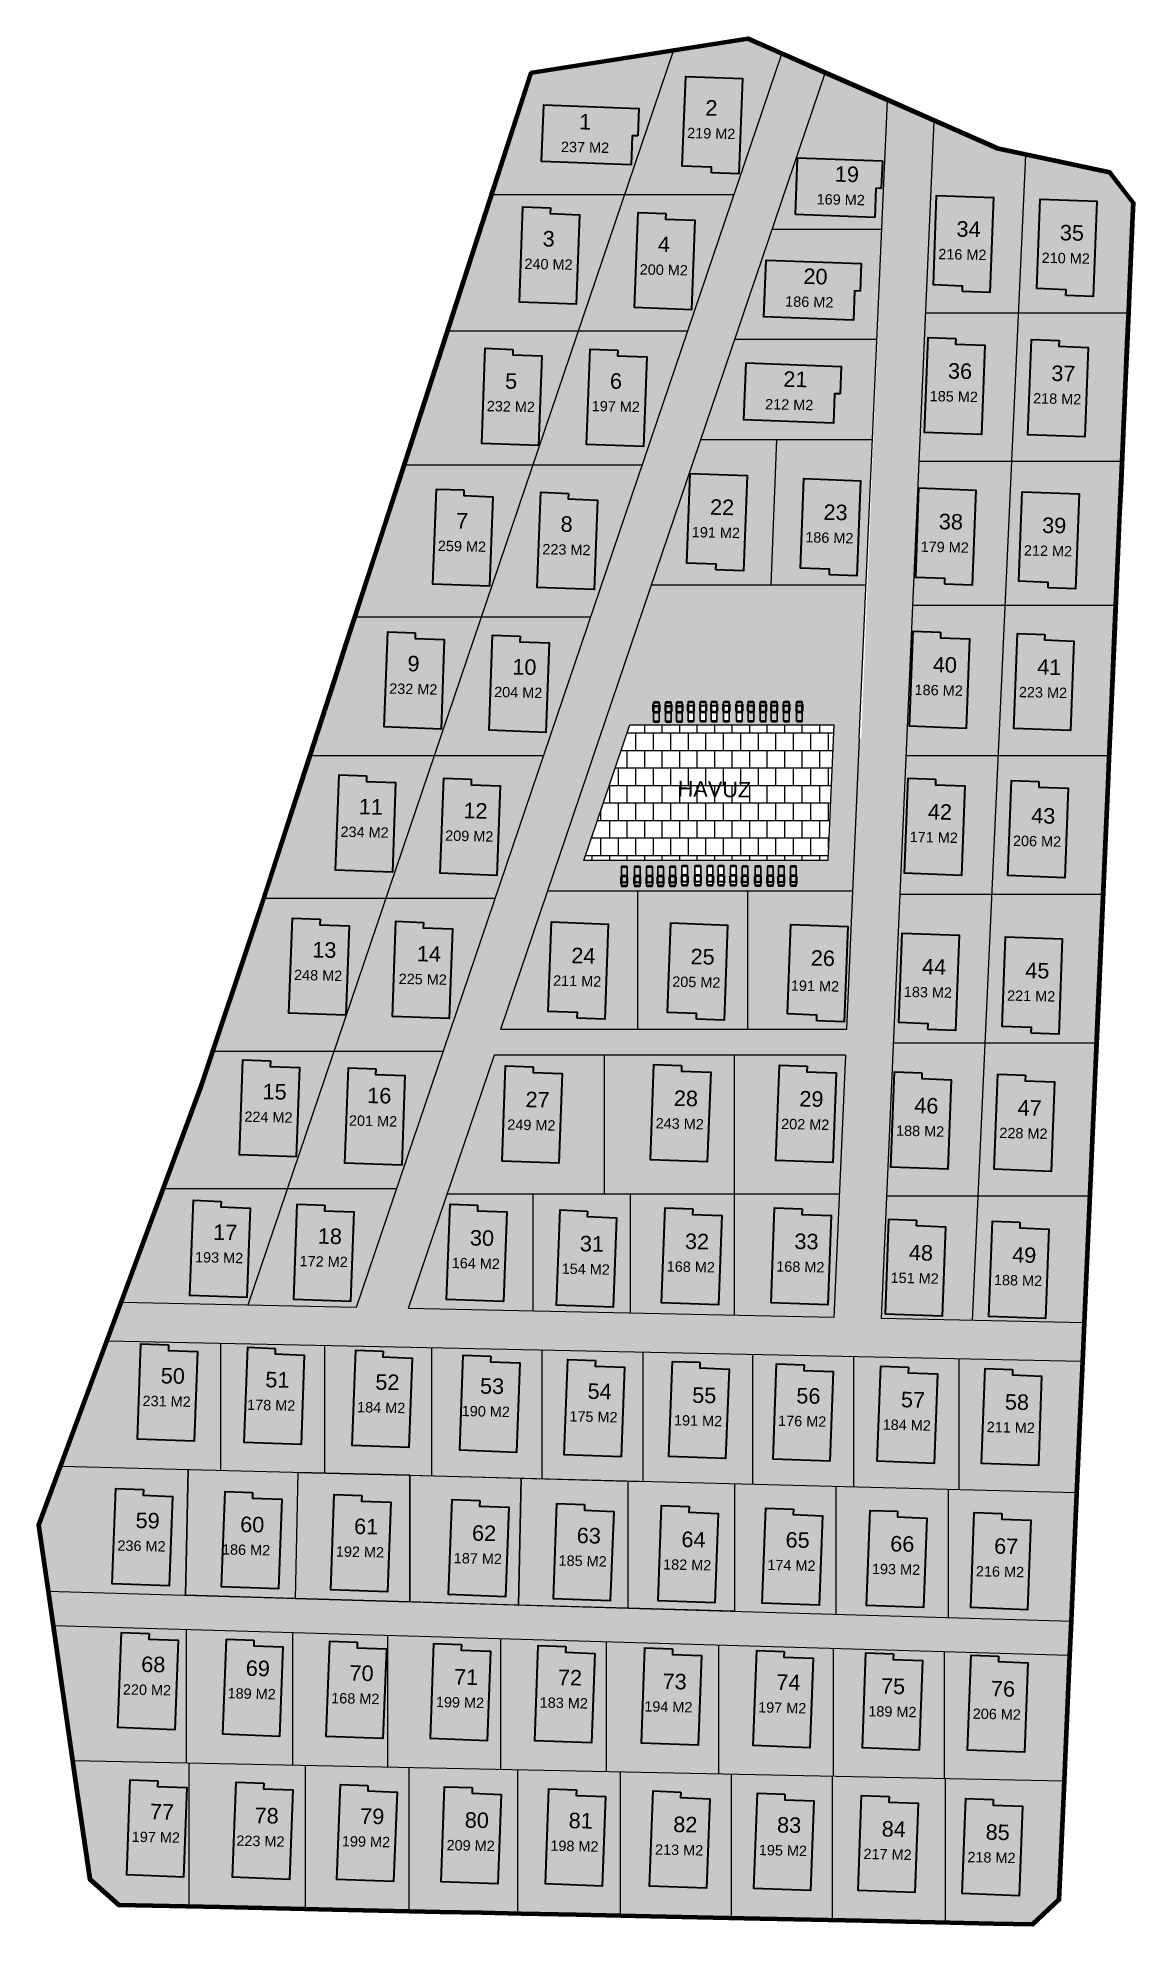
# Model space of a CAD drawing. Header units: centimetres. Extents: x 63871 to 181827, y -95930 to 42199.
# Drawn here: x 63871 to 76600, y -95930 to -74025 of the extents above; entities that cross this region are included whole.
import ezdxf

# ---------------------------------------------------------------- set-up
doc = ezdxf.new("R2010")
doc.units = ezdxf.units.CM
for name, color, linetype, lineweight in [('A-AREA-IDEN', 7, 'Continuous', 9), ('ARA SINIRLAR', 225, 'Continuous', 15), ('ARM_Pen_No__252', 8, 'Continuous', 18), ('PARSEL SINIRI', 12, 'Continuous', 50), ('ROL_CEPHE', 1, 'Continuous', 0), ('Çatı', 144, 'Continuous', 30)]:
    doc.layers.add(name, color=color, linetype=linetype, lineweight=lineweight)
doc.layers.add('NOITHAT', color=21, linetype='Continuous')
doc.styles.get("Standard").update_dxf_attribs({"font": 'Arial.ttf'})
pattern_1 = [(45, (-102584.785, -113040.9), (0, 73.27889), [155.448, -51.816]), (135, (-102548.146, -113004.26), (7e-15, 73.27889), [155.448, -51.816])]

msp = doc.modelspace()

# ---------------------------------------------------------------- texts
at = {"layer": 'ROL_CEPHE', "color": 5, "lineweight": 0}
for s, height, p in [('1', 180, (70156, -75088)), ('2', 180, (71620, -74927)), ('219 M2', 120, (71409, -75189)), ('237 M2', 120, (69944, -75350)), ('19', 180, (73123, -75695)), ('169 M2', 120, (72912, -75957)), ('34', 180, (74535, -76332, 0)), ('35', 180, (75735, -76375, 0)), ('3', 180, (69731, -76446)), ('4', 180, (71069, -76510)), ('240 M2', 120, (69520, -76707)), ('200 M2', 120, (70858, -76772)), ('216 M2', 120, (74324, -76594, 0)), ('210 M2', 120, (75524, -76637, 0)), ('20', 180, (72758, -76882)), ('186 M2', 120, (72547, -77144)), ('5', 180, (69295, -78097)), ('6', 180, (70512, -78097)), ('21', 180, (72525, -78075)), ('36', 180, (74436, -77980)), ('37', 180, (75636, -78007)), ('185 M2', 120, (74225, -78242)), ('218 M2', 120, (75425, -78268)), ('232 M2', 120, (69083, -78358)), ('197 M2', 120, (70301, -78358)), ('212 M2', 120, (72314, -78336)), ('22', 180, (71674, -79560, 0)), ('23', 180, (72991, -79619, 0)), ('7', 180, (68726, -79719)), ('8', 180, (69939, -79757)), ('191 M2', 120, (71463, -79821, 0)), ('38', 180, (74330, -79728, 0)), ('39', 180, (75529, -79771, 0)), ('259 M2', 120, (68515, -79980)), ('223 M2', 120, (69728, -80019)), ('186 M2', 120, (72780, -79881, 0)), ('179 M2', 120, (74119, -79990, 0)), ('212 M2', 120, (75318, -80033, 0)), ('9', 180, (68162, -81376)), ('10', 180, (69379, -81414)), ('40', 180, (74260, -81389)), ('41', 180, (75472, -81415)), ('232 M2', 120, (67950, -81637)), ('204 M2', 120, (69168, -81676)), ('186 M2', 120, (74049, -81651)), ('223 M2', 120, (75260, -81677)), ('11', 180, (67597, -83036)), ('12', 180, (68811, -83082)), ('42', 180, (74203, -83096)), ('43', 180, (75402, -83141)), ('234 M2', 120, (67385, -83298)), ('209 M2', 120, (68600, -83343)), ('171 M2', 120, (73992, -83358)), ('206 M2', 120, (75191, -83403)), ('13', 180, (67057, -84698)), ('14', 180, (68271, -84743)), ('24', 180, (70064, -84764, 0)), ('25', 180, (71448, -84776, 0)), ('26', 180, (72844, -84793, 0)), ('44', 180, (74135, -84894, 0)), ('45', 180, (75334, -84937, 0)), ('248 M2', 120, (66846, -84960)), ('225 M2', 120, (68060, -85005)), ('211 M2', 120, (69853, -85026, 0)), ('205 M2', 120, (71236, -85038, 0)), ('191 M2', 120, (72613, -85083, 0)), ('183 M2', 120, (73924, -85156, 0)), ('221 M2', 120, (75123, -85199, 0)), ('15', 180, (66480, -86343)), ('16', 180, (67695, -86388)), ('27', 180, (69532, -86435)), ('28', 180, (71254, -86420, 0)), ('29', 180, (72711, -86427, 0)), ('224 M2', 120, (66269, -86605)), ('46', 180, (74045, -86505)), ('47', 180, (75245, -86531)), ('201 M2', 120, (67483, -86650)), ('249 M2', 120, (69321, -86697)), ('243 M2', 120, (71043, -86682, 0)), ('202 M2', 120, (72500, -86689, 0)), ('188 M2', 120, (73834, -86767)), ('228 M2', 120, (75033, -86793)), ('17', 180, (65907, -87975)), ('18', 180, (67121, -88020)), ('30', 180, (68887, -88041)), ('31', 180, (70163, -88108)), ('32', 180, (71383, -88081, 0)), ('33', 180, (72654, -88081, 0)), ('48', 180, (73982, -88212)), ('49', 180, (75181, -88239)), ('193 M2', 120, (65696, -88236)), ('172 M2', 120, (66910, -88281)), ('164 M2', 120, (68676, -88303)), ('154 M2', 120, (69952, -88369)), ('168 M2', 120, (71172, -88343, 0)), ('168 M2', 120, (72443, -88343, 0)), ('151 M2', 120, (73770, -88474)), ('188 M2', 120, (74970, -88500)), ('50', 180, (65298, -89641)), ('51', 180, (66512, -89686)), ('52', 180, (67789, -89714)), ('53', 180, (69004, -89760)), ('231 M2', 120, (65087, -89903)), ('54', 180, (70253, -89821)), ('55', 180, (71467, -89867)), ('56', 180, (72676, -89873)), ('57', 180, (73890, -89918)), ('58', 180, (75097, -89945)), ('178 M2', 120, (66301, -89948)), ('184 M2', 120, (67578, -89976)), ('190 M2', 120, (68792, -90021)), ('175 M2', 120, (70042, -90083)), ('191 M2', 120, (71256, -90128)), ('176 M2', 120, (72465, -90134)), ('184 M2', 120, (73679, -90179)), ('211 M2', 120, (74886, -90207)), ('59', 180, (65006, -91320)), ('60', 180, (66220, -91366)), ('61', 180, (67542, -91389)), ('62', 180, (68911, -91467)), ('63', 180, (70127, -91495)), ('236 M2', 120, (64795, -91582)), ('186 M2', 120, (66009, -91627)), ('192 M2', 120, (67331, -91651)), ('64', 180, (71342, -91540)), ('65', 180, (72551, -91546)), ('66', 180, (73766, -91591)), ('67', 180, (74972, -91618)), ('187 M2', 120, (68700, -91728)), ('185 M2', 120, (69916, -91756)), ('182 M2', 120, (71130, -91801)), ('174 M2', 120, (72340, -91807)), ('193 M2', 120, (73554, -91853)), ('216 M2', 120, (74761, -91880)), ('68', 180, (65071, -92990)), ('69', 180, (66285, -93035)), ('70', 180, (67489, -93091)), ('71', 180, (68703, -93136)), ('72', 180, (69908, -93143)), ('73', 180, (71123, -93188)), ('74', 180, (72444, -93198)), ('75', 180, (73659, -93243)), ('76', 180, (74935, -93273)), ('220 M2', 120, (64859, -93252)), ('189 M2', 120, (66074, -93297)), ('168 M2', 120, (67277, -93353)), ('199 M2', 120, (68492, -93398)), ('183 M2', 120, (69697, -93404)), ('194 M2', 120, (70911, -93449)), ('197 M2', 120, (72233, -93460)), ('189 M2', 120, (73512, -93505)), ('206 M2', 120, (74724, -93534)), ('77', 180, (65173, -94700)), ('78', 180, (66387, -94745)), ('79', 180, (67613, -94752)), ('80', 180, (68827, -94797)), ('81', 180, (70033, -94803)), ('197 M2', 120, (64962, -94962)), ('82', 180, (71247, -94848)), ('83', 180, (72452, -94854)), ('84', 180, (73667, -94900)), ('85', 180, (74873, -94937)), ('223 M2', 120, (66176, -95007)), ('199 M2', 120, (67401, -95014)), ('209 M2', 120, (68616, -95059)), ('198 M2', 120, (69821, -95065)), ('213 M2', 120, (71036, -95110)), ('195 M2', 120, (72241, -95116)), ('217 M2', 120, (73456, -95161)), ('218 M2', 120, (74662, -95198))]:
    msp.add_text(s, height=height, rotation=358.7887, dxfattribs=at).set_placement(p)
at = {"layer": 'ROL_CEPHE', "lineweight": 0}
msp.add_text('HAVUZ', height=180, rotation=359.0519, dxfattribs=at).set_placement((71299, -82828))

# ---------------------------------------------------------------- blocks, each defined once
blk = doc.blocks.new('02PLCH01')
at = {"color": 0, "linetype": 'ByBlock'}
for p, q in [((0, 5), (0, 21)), ((1, 5), (1, 21)), ((3, 2), (3, 24)), ((3, 24), (13, 24)), ((3, 2), (13, 2)), ((10.5, 24), (10.5, 26)), ((10.5, 26), (37, 26)), ((10.5, 0), (10.5, 2)), ((10.5, 0), (37, 0)), ((13, 24), (23.5, 23)), ((13, 2), (23.5, 3)), ((15, 23.809524), (15, 2.190476)), ((15, 23), (17, 23)), ((15, 3), (17, 3)), ((17, 23.619048), (17, 2.380952)), ((23.5, 23), (37, 23)), ((23.5, 3), (37, 3)), ((37, 23), (37, 26)), ((37, 24), (75, 24)), ((37, 0), (37, 3)), ((37, 2), (75, 2)), ((38.5, 2), (38.5, 24)), ((38.5, 23), (42.5, 23)), ((38.5, 3), (42.5, 3)), ((42.5, 2), (42.5, 24)), ((74, 24), (74, 2)), ((74, 23), (75, 23)), ((74, 3), (75, 3)), ((77, 21), (77, 5)), ((78, 21), (78, 5))]:
    blk.add_line(p, q, dxfattribs=at)
for centre, radius, start, end in [((3, 21), 3, 90, 180), ((3, 5), 3, 180, 270), ((3, 21), 2, 90, 180), ((3, 5), 2, 180, 270), ((75, 21), 3, 0, 90), ((75, 21), 2, 0, 90), ((75, 5), 2, 270, 0), ((75, 5), 3, 270, 0)]:
    blk.add_arc(centre, radius, start, end, dxfattribs=at)
at = {"color": 0, "linetype": 'ByBlock', "flags": 3}
blk.add_attdef('ITEM', (0, -14), '', height=6, dxfattribs=at)

# ---------------------------------------------------------------- hatches: boundary and pattern name
at = {"layer": 'A-AREA-IDEN', "true_color": 0x136734}
h = msp.add_hatch(color=116, dxfattribs=at)
h.dxf.hatch_style = 1
h.paths.add_polyline_path([(71248, -74182), (69605, -74440), (69171, -75783), (69150, -75848), (70683, -75848)])
h.paths.add_polyline_path([(70849, -74844), (70837, -75164), (70772, -75161), (70759, -75501), (69720, -75462), (69745, -74803)], flags=16)
h = msp.add_hatch(color=116, dxfattribs=at)
h.dxf.hatch_style = 1
h.paths.add_polyline_path([(72505, -74217), (72116, -74045), (71248, -74182), (70683, -75848), (71951, -75848)])
h.paths.add_polyline_path([(71354, -75513), (71393, -74474), (72052, -74499), (72011, -75603), (71692, -75591), (71694, -75526)], flags=16)
h = msp.add_hatch(color=116, dxfattribs=at)
h.dxf.hatch_style = 1
h.paths.add_polyline_path([(70683, -75848), (69150, -75848), (69039, -76189), (68638, -77429), (70146, -77429)])
h.paths.add_polyline_path([(69504, -75988), (69823, -76000), (69821, -76065), (70161, -76078), (70122, -77117), (69463, -77093)], flags=16)
h = msp.add_hatch(color=116, dxfattribs=at)
h.dxf.hatch_style = 1
h.paths.add_polyline_path([(71951, -75848), (70683, -75848), (70146, -77429), (71415, -77429)])
h.paths.add_polyline_path([(70841, -76053), (71161, -76065), (71159, -76130), (71499, -76143), (71460, -77182), (70800, -77157)], flags=16)
h = msp.add_hatch(color=116, dxfattribs=at)
h.dxf.hatch_style = 1
h.paths.add_polyline_path([(70146, -77429), (68638, -77429), (68535, -77746), (68133, -78986), (69618, -78986)])
h.paths.add_polyline_path([(69067, -77629), (69387, -77641), (69385, -77706), (69724, -77718), (69686, -78757), (69026, -78733)], flags=16)
h = msp.add_hatch(color=116, dxfattribs=at)
h.dxf.hatch_style = 1
h.paths.add_polyline_path([(71415, -77429), (70146, -77429), (69618, -78986), (70887, -78986)])
h.paths.add_polyline_path([(70243, -78744), (70284, -77640), (70604, -77651), (70602, -77716), (70941, -77729), (70903, -78768)], flags=16)
h = msp.add_hatch(color=116, dxfattribs=at)
h.dxf.hatch_style = 1
h.paths.add_polyline_path([(69618, -78986), (68133, -78986), (68031, -79304), (67790, -80047), (67563, -80748), (69020, -80748)])
h.paths.add_polyline_path([(68499, -79262), (68818, -79273), (68816, -79338), (69156, -79351), (69117, -80390), (68458, -80366)], flags=16)
h = msp.add_hatch(color=116, dxfattribs=at)
h.dxf.hatch_style = 1
h.paths.add_polyline_path([(70887, -78986), (69618, -78986), (69020, -80748), (70289, -80748)])
h.paths.add_polyline_path([(69670, -80404), (69711, -79300), (70031, -79312), (70029, -79377), (70369, -79390), (70330, -80429)], flags=16)
h = msp.add_hatch(color=116, dxfattribs=at)
h.dxf.hatch_style = 1
h.paths.add_polyline_path([(69020, -80748), (67563, -80748), (67461, -81063), (67323, -81487), (67040, -82360), (68473, -82360)])
h.paths.add_polyline_path([(67893, -82023), (67934, -80918), (68254, -80930), (68251, -80995), (68591, -81008), (68553, -82047)], flags=16)
h = msp.add_hatch(color=116, dxfattribs=at)
h.dxf.hatch_style = 1
h.paths.add_polyline_path([(70289, -80748), (69020, -80748), (68473, -82360), (69741, -82360)])
h.paths.add_polyline_path([(69110, -82061), (69151, -80957), (69471, -80969), (69469, -81034), (69808, -81047), (69770, -82086)], flags=16)
h = msp.add_hatch(color=116, dxfattribs=at)
h.dxf.hatch_style = 1
h.paths.add_polyline_path([(68473, -82360), (67040, -82360), (66941, -82667), (66505, -84015), (67911, -84015)])
h.paths.add_polyline_path([(68026, -82669), (67988, -83708), (67328, -83684), (67369, -82579), (67689, -82591), (67686, -82656)], flags=16)
h = msp.add_hatch(color=116, dxfattribs=at)
h.dxf.hatch_style = 1
h.paths.add_polyline_path([(69741, -82360), (68473, -82360), (67911, -84015), (69180, -84015)])
h.paths.add_polyline_path([(69241, -82707), (69202, -83747), (68543, -83722), (68584, -82618), (68903, -82630), (68901, -82695)], flags=16)
h = msp.add_hatch(color=116, dxfattribs=at)
h.dxf.hatch_style = 1
h.paths.add_polyline_path([(67911, -84015), (66505, -84015), (66494, -84047), (66400, -84332), (66400, -84332), (65913, -85790), (67309, -85790)])
h.paths.add_polyline_path([(66788, -85345), (66829, -84241), (67149, -84253), (67147, -84318), (67486, -84331), (67448, -85370)], flags=16)
h = msp.add_hatch(color=116, dxfattribs=at)
h.dxf.hatch_style = 1
h.paths.add_polyline_path([(69180, -84015), (67911, -84015), (67309, -85790), (68577, -85790)])
h.paths.add_polyline_path([(67988, -85383), (68029, -84279), (68349, -84291), (68346, -84355), (68686, -84368), (68647, -85407)], flags=16)
h = msp.add_hatch(color=116, dxfattribs=at)
h.dxf.hatch_style = 1
h.paths.add_polyline_path([(67309, -85790), (65913, -85790), (65807, -86105), (65770, -86218), (65338, -87384), (66768, -87384)])
h.paths.add_polyline_path([(66212, -86990), (66253, -85886), (66572, -85898), (66570, -85963), (66910, -85975), (66871, -87014)], flags=16)
h = msp.add_hatch(color=116, dxfattribs=at)
h.dxf.hatch_style = 1
h.paths.add_polyline_path([(68577, -85790), (67309, -85790), (66768, -87384), (68037, -87384)])
h.paths.add_polyline_path([(67436, -87084), (67477, -85979), (67797, -85991), (67794, -86056), (68134, -86069), (68096, -87108)], flags=16)
h = msp.add_hatch(color=116, dxfattribs=at)
h.dxf.hatch_style = 1
h.paths.add_polyline_path([(66768, -87384), (65338, -87384), (64849, -88703), (66310, -88734)])
h.paths.add_polyline_path([(65679, -87517), (65999, -87529), (65996, -87594), (66336, -87607), (66298, -88646), (65638, -88622)], flags=16)
h = msp.add_hatch(color=116, dxfattribs=at)
h.dxf.hatch_style = 1
h.paths.add_polyline_path([(68037, -87384), (66768, -87384), (66310, -88734), (67569, -88761)])
h.paths.add_polyline_path([(66884, -87563), (67204, -87575), (67202, -87640), (67541, -87652), (67503, -88692), (66843, -88667)], flags=16)
h = msp.add_hatch(color=116, dxfattribs=at)
h.dxf.hatch_style = 1
h.paths.add_polyline_path([(65992, -89177), (64683, -89150), (64145, -90603), (65992, -90651)])
h.paths.add_polyline_path([(65029, -90288), (65070, -89184), (65390, -89196), (65388, -89261), (65727, -89273), (65689, -90313)], flags=16)
h = msp.add_hatch(color=116, dxfattribs=at)
h.dxf.hatch_style = 1
h.paths.add_polyline_path([(67200, -89203), (65992, -89177), (65992, -90651), (67200, -90682)])
h.paths.add_polyline_path([(66268, -90328), (66309, -89223), (66629, -89235), (66627, -89300), (66966, -89313), (66928, -90352)], flags=16)
h = msp.add_hatch(color=116, dxfattribs=at)
h.dxf.hatch_style = 1
h.paths.add_polyline_path([(68443, -89229), (67200, -89203), (67200, -90682), (68443, -90714)])
h.paths.add_polyline_path([(67521, -90361), (67562, -89257), (67881, -89269), (67879, -89334), (68219, -89347), (68180, -90386)], flags=16)
h = msp.add_hatch(color=116, dxfattribs=at)
h.dxf.hatch_style = 1
h.paths.add_polyline_path([(69723, -89256), (68443, -89229), (68443, -90714), (69723, -90748)])
h.paths.add_polyline_path([(68770, -90418), (68811, -89314), (69131, -89326), (69129, -89391), (69468, -89403), (69430, -90443)], flags=16)
h = msp.add_hatch(color=116, dxfattribs=at)
h.dxf.hatch_style = 1
h.paths.add_polyline_path([(65616, -90641), (64145, -90603), (63892, -91287), (64003, -92055), (65585, -92101)])
h.paths.add_polyline_path([(64778, -90863), (65098, -90875), (65095, -90940), (65435, -90953), (65397, -91992), (64737, -91968)], flags=16)
at = {"layer": 'ARA SINIRLAR'}
h = msp.add_hatch(color=1, dxfattribs=at)
h.dxf.hatch_style = 1
h.paths.add_polyline_path([(72052, -74499), (71393, -74474), (71354, -75513), (71694, -75526), (71692, -75591), (72011, -75603)])
at = {"layer": 'ARA SINIRLAR', "true_color": 0x136734}
h = msp.add_hatch(color=116, dxfattribs=at)
h.dxf.hatch_style = 1
h.paths.add_polyline_path([(73734, -74756), (73010, -74438), (72397, -76245), (73668, -76245)])
h.paths.add_polyline_path([(73676, -75454), (73664, -75774), (73599, -75771), (73587, -76111), (72667, -76077), (72692, -75418)], flags=16)
at = {"layer": 'ARA SINIRLAR'}
h = msp.add_hatch(color=1, dxfattribs=at)
h.dxf.hatch_style = 1
h.paths.add_polyline_path([(70772, -75161), (70837, -75164), (70849, -74844), (69745, -74803), (69720, -75462), (70759, -75501)])
at = {"layer": 'ARA SINIRLAR', "true_color": 0x136734}
h = msp.add_hatch(color=116, dxfattribs=at)
h.dxf.hatch_style = 1
h.paths.add_polyline_path([(75339, -75387), (75006, -75316), (74975, -75302), (74275, -74994), (74177, -77218), (75255, -77218)])
h.paths.add_polyline_path([(74966, -75879), (74925, -76983), (74605, -76971), (74608, -76906), (74268, -76893), (74306, -75854)], flags=16)
at = {"layer": 'ARA SINIRLAR'}
h = msp.add_hatch(color=2, dxfattribs=at)
h.dxf.hatch_style = 1
h.paths.add_polyline_path([(73676, -75454), (72692, -75418), (72667, -76077), (73587, -76111), (73599, -75771), (73664, -75774)])
at = {"layer": 'ARA SINIRLAR', "true_color": 0x136734}
h = msp.add_hatch(color=116, dxfattribs=at)
h.dxf.hatch_style = 1
h.paths.add_polyline_path([(76538, -76901), (76573, -76093), (76580, -75945), (76309, -75595), (75339, -75387), (75255, -77218), (76524, -77218), (76525, -77201)])
h.paths.add_polyline_path([(76125, -77026), (75805, -77014), (75808, -76949), (75468, -76936), (75507, -75897), (76166, -75921)], flags=16)
at = {"layer": 'ARA SINIRLAR'}
h = msp.add_hatch(color=1, dxfattribs=at)
h.dxf.hatch_style = 1
h.paths.add_polyline_path([(70161, -76078), (69821, -76065), (69823, -76000), (69504, -75988), (69463, -77093), (70122, -77117)])
h = msp.add_hatch(color=2, dxfattribs=at)
h.dxf.hatch_style = 1
h.paths.add_polyline_path([(74966, -75879), (74306, -75854), (74268, -76893), (74608, -76906), (74605, -76971), (74925, -76983)])
h = msp.add_hatch(color=1, dxfattribs=at)
h.dxf.hatch_style = 1
h.paths.add_polyline_path([(76166, -75921), (75507, -75897), (75468, -76936), (75808, -76949), (75805, -77014), (76125, -77026)])
h = msp.add_hatch(color=1, dxfattribs=at)
h.dxf.hatch_style = 1
h.paths.add_polyline_path([(71499, -76143), (71159, -76130), (71161, -76065), (70841, -76053), (70800, -77157), (71460, -77182)])
at = {"layer": 'ARA SINIRLAR', "true_color": 0x136734}
h = msp.add_hatch(color=116, dxfattribs=at)
h.dxf.hatch_style = 1
h.paths.add_polyline_path([(72397, -76245), (71963, -77524), (73612, -77524), (73668, -76245)])
h.paths.add_polyline_path([(73431, -76646), (73419, -76966), (73354, -76963), (73341, -77303), (72302, -77264), (72326, -76605)], flags=16)
at = {"layer": 'ARA SINIRLAR'}
h = msp.add_hatch(color=2, dxfattribs=at)
h.dxf.hatch_style = 1
h.paths.add_polyline_path([(73354, -76963), (73419, -76966), (73431, -76646), (72326, -76605), (72302, -77264), (73341, -77303)])
at = {"layer": 'ARA SINIRLAR', "true_color": 0x136734}
h = msp.add_hatch(color=116, dxfattribs=at)
h.dxf.hatch_style = 1
h.paths.add_polyline_path([(75255, -77218), (74177, -77218), (74101, -78939), (75176, -78939)])
h.paths.add_polyline_path([(74865, -77592), (74826, -78631), (74166, -78606), (74207, -77502), (74527, -77514), (74525, -77579)], flags=16)
h = msp.add_hatch(color=116, dxfattribs=at)
h.dxf.hatch_style = 1
h.paths.add_polyline_path([(76524, -77218), (75255, -77218), (75176, -78939), (76448, -78939), (76491, -77970), (76508, -77576)])
h.paths.add_polyline_path([(76064, -77618), (76026, -78657), (75366, -78633), (75407, -77528), (75727, -77540), (75724, -77605)], flags=16)
h = msp.add_hatch(color=116, dxfattribs=at)
h.dxf.hatch_style = 1
h.paths.add_polyline_path([(73612, -77524), (71963, -77524), (71567, -78689), (73561, -78689)])
h.paths.add_polyline_path([(73186, -78158), (73121, -78156), (73109, -78496), (72069, -78457), (72094, -77797), (73198, -77838)], flags=16)
at = {"layer": 'ARA SINIRLAR'}
h = msp.add_hatch(color=1, dxfattribs=at)
h.dxf.hatch_style = 1
h.paths.add_polyline_path([(74865, -77592), (74525, -77579), (74527, -77514), (74207, -77502), (74166, -78606), (74826, -78631)])
h = msp.add_hatch(color=1, dxfattribs=at)
h.dxf.hatch_style = 1
h.paths.add_polyline_path([(76064, -77618), (75724, -77605), (75727, -77540), (75407, -77528), (75366, -78633), (76026, -78657)])
h = msp.add_hatch(color=1, dxfattribs=at)
h.dxf.hatch_style = 1
h.paths.add_polyline_path([(69724, -77718), (69385, -77706), (69387, -77641), (69067, -77629), (69026, -78733), (69686, -78757)])
h = msp.add_hatch(color=1, dxfattribs=at)
h.dxf.hatch_style = 1
h.paths.add_polyline_path([(70941, -77729), (70602, -77716), (70604, -77651), (70284, -77640), (70243, -78744), (70903, -78768)])
h = msp.add_hatch(color=1, dxfattribs=at)
h.dxf.hatch_style = 1
h.paths.add_polyline_path([(73121, -78156), (73186, -78158), (73198, -77838), (72094, -77797), (72069, -78457), (73109, -78496)])
at = {"layer": 'ARA SINIRLAR', "true_color": 0x136734}
h = msp.add_hatch(color=116, dxfattribs=at)
h.dxf.hatch_style = 1
h.paths.add_polyline_path([(72450, -78689), (71567, -78689), (70996, -80374), (72387, -80374)])
h.paths.add_polyline_path([(72105, -79106), (72064, -80210), (71744, -80198), (71747, -80133), (71407, -80121), (71445, -79081)], flags=16)
h = msp.add_hatch(color=116, dxfattribs=at)
h.dxf.hatch_style = 1
h.paths.add_polyline_path([(73561, -78689), (72450, -78689), (72387, -80374), (73487, -80374)])
h.paths.add_polyline_path([(72763, -79141), (73422, -79166), (73381, -80270), (73061, -80258), (73064, -80193), (72724, -80180)], flags=16)
h = msp.add_hatch(color=116, dxfattribs=at)
h.dxf.hatch_style = 1
h.paths.add_polyline_path([(75176, -78939), (74101, -78939), (74028, -80609), (75100, -80609)])
h.paths.add_polyline_path([(74761, -79275), (74720, -80379), (74400, -80367), (74402, -80302), (74063, -80289), (74101, -79250)], flags=16)
h = msp.add_hatch(color=116, dxfattribs=at)
h.dxf.hatch_style = 1
h.paths.add_polyline_path([(76448, -78939), (75176, -78939), (75100, -80609), (76375, -80609), (76390, -80272)])
h.paths.add_polyline_path([(75960, -79317), (75919, -80422), (75599, -80410), (75601, -80345), (75262, -80332), (75300, -79293)], flags=16)
at = {"layer": 'ARA SINIRLAR'}
h = msp.add_hatch(color=1, dxfattribs=at)
h.dxf.hatch_style = 1
h.paths.add_polyline_path([(69156, -79351), (68816, -79338), (68818, -79273), (68499, -79262), (68458, -80366), (69117, -80390)])
h = msp.add_hatch(color=5, dxfattribs=at)
h.dxf.hatch_style = 1
h.paths.add_polyline_path([(72105, -79106), (71445, -79081), (71407, -80121), (71747, -80133), (71744, -80198), (72064, -80210)])
h = msp.add_hatch(color=5, dxfattribs=at)
h.dxf.hatch_style = 1
h.paths.add_polyline_path([(73422, -79166), (72763, -79141), (72724, -80180), (73064, -80193), (73061, -80258), (73381, -80270)])
h = msp.add_hatch(color=5, dxfattribs=at)
h.dxf.hatch_style = 1
h.paths.add_polyline_path([(74761, -79275), (74101, -79250), (74063, -80289), (74402, -80302), (74400, -80367), (74720, -80379)])
h = msp.add_hatch(color=1, dxfattribs=at)
h.dxf.hatch_style = 1
h.paths.add_polyline_path([(75960, -79317), (75300, -79293), (75262, -80332), (75601, -80345), (75599, -80410), (75919, -80422)])
h = msp.add_hatch(color=5, dxfattribs=at)
h.dxf.hatch_style = 1
h.paths.add_polyline_path([(70369, -79390), (70029, -79377), (70031, -79312), (69711, -79300), (69670, -80404), (70330, -80429)])
at = {"layer": 'ARA SINIRLAR', "true_color": 0x139b48}
h = msp.add_hatch(color=114, dxfattribs=at)
h.dxf.hatch_style = 1
h.paths.add_polyline_path([(70996, -80374), (70390, -82158), (69791, -83924), (73331, -83924), (73408, -82158), (73487, -80374)])
h.paths.add_polyline_path([(72040, -81729, -0.414214), (72049, -81738), (72049, -81761), (72055, -81761), (72055, -81840), (72049, -81840), (72049, -81954, -0.414214), (72040, -81963), (71992, -81963, -0.414214), (71983, -81954), (71983, -81840), (71977, -81840), (71977, -81761), (71983, -81761), (71983, -81738, -0.414214), (71992, -81729)], flags=16)
h.paths.add_polyline_path([(72040, -81732, -0.414214), (72046, -81738), (71986, -81738, -0.414214), (71992, -81732)], flags=0)
h.paths.add_polyline_path([(72048, -81780), (71985, -81780), (71984, -81774), (72049, -81774)], flags=0)
h.paths.add_polyline_path([(71898, -81738), (71898, -81761), (71904, -81761), (71904, -81840), (71898, -81840), (71898, -81954, -0.414214), (71889, -81963), (71841, -81963, -0.414214), (71832, -81954), (71832, -81840), (71826, -81840), (71826, -81761), (71832, -81761), (71832, -81738, -0.414214), (71841, -81729), (71889, -81729, -0.414214)], flags=16)
h.paths.add_polyline_path([(71895, -81738), (71835, -81738, -0.414214), (71841, -81732), (71889, -81732, -0.414214)], flags=0)
h.paths.add_polyline_path([(71897, -81780), (71833, -81780), (71833, -81774), (71898, -81774)], flags=0)
h.paths.add_polyline_path([(71756, -81738), (71756, -81761), (71762, -81761), (71762, -81840), (71756, -81840), (71756, -81954, -0.414214), (71747, -81963), (71699, -81963, -0.414214), (71690, -81954), (71690, -81840), (71684, -81840), (71684, -81761), (71690, -81761), (71690, -81738, -0.414214), (71699, -81729), (71747, -81729, -0.414214)], flags=16)
h.paths.add_polyline_path([(71753, -81738), (71693, -81738, -0.414214), (71699, -81732), (71747, -81732, -0.414214)], flags=0)
h.paths.add_polyline_path([(71755, -81780), (71691, -81780), (71690, -81774), (71755, -81774)], flags=0)
h.paths.add_polyline_path([(71628, -81738), (71628, -81761), (71634, -81761), (71634, -81840), (71628, -81840), (71628, -81954, -0.414214), (71619, -81963), (71571, -81963, -0.414214), (71562, -81954), (71562, -81840), (71556, -81840), (71556, -81761), (71562, -81761), (71562, -81738, -0.414214), (71571, -81729), (71619, -81729, -0.414214)], flags=16)
h.paths.add_polyline_path([(71625, -81738), (71565, -81738, -0.414214), (71571, -81732), (71619, -81732, -0.414214)], flags=0)
h.paths.add_polyline_path([(71627, -81780), (71563, -81780), (71563, -81774), (71628, -81774)], flags=0)
h.paths.add_polyline_path([(71487, -81738), (71487, -81761), (71493, -81761), (71493, -81840), (71487, -81840), (71487, -81954, -0.414214), (71478, -81963), (71430, -81963, -0.414214), (71421, -81954), (71421, -81840), (71415, -81840), (71415, -81761), (71421, -81761), (71421, -81738, -0.414214), (71430, -81729), (71478, -81729, -0.414214)], flags=16)
h.paths.add_polyline_path([(71484, -81738), (71424, -81738, -0.414214), (71430, -81732), (71478, -81732, -0.414214)], flags=0)
h.paths.add_polyline_path([(71486, -81780), (71422, -81780), (71421, -81774), (71486, -81774)], flags=0)
h.paths.add_polyline_path([(73113, -81998), (73044, -83574), (70209, -83574), (70744, -81998)], flags=16)
h.paths.add_polyline_path([(71969, -83632, -0.414214), (71978, -83641), (71978, -83755), (71984, -83755), (71984, -83834), (71978, -83834), (71978, -83857, -0.414214), (71969, -83866), (71921, -83866, -0.414214), (71912, -83857), (71912, -83834), (71906, -83834), (71906, -83755), (71912, -83755), (71912, -83641, -0.414214), (71921, -83632)], flags=16)
h.paths.add_polyline_path([(71969, -83635, -0.414214), (71975, -83641), (71975, -83644), (71915, -83644), (71915, -83641, -0.414214), (71921, -83635)], flags=0)
h.paths.add_polyline_path([(71975, -83738), (71975, -83750), (71915, -83750), (71915, -83738)], flags=0)
h.paths.add_polyline_path([(71828, -83632, -0.414214), (71837, -83641), (71837, -83755), (71843, -83755), (71843, -83834), (71837, -83834), (71837, -83857, -0.414214), (71828, -83866), (71780, -83866, -0.414214), (71771, -83857), (71771, -83834), (71765, -83834), (71765, -83755), (71771, -83755), (71771, -83641, -0.414214), (71780, -83632)], flags=16)
h.paths.add_polyline_path([(71828, -83635, -0.414214), (71834, -83641), (71834, -83644), (71774, -83644), (71774, -83641, -0.414214), (71780, -83635)], flags=0)
h.paths.add_polyline_path([(71834, -83738), (71834, -83750), (71774, -83750), (71774, -83738)], flags=0)
h.paths.add_polyline_path([(71709, -83641), (71709, -83755), (71715, -83755), (71715, -83834), (71709, -83834), (71709, -83857, -0.414214), (71700, -83866), (71652, -83866, -0.414214), (71643, -83857), (71643, -83834), (71637, -83834), (71637, -83755), (71643, -83755), (71643, -83641, -0.414214), (71652, -83632), (71700, -83632, -0.414214)], flags=16)
h.paths.add_polyline_path([(71700, -83635, -0.414214), (71706, -83641), (71706, -83644), (71646, -83644), (71646, -83641, -0.414214), (71652, -83635)], flags=0)
h.paths.add_polyline_path([(71706, -83738), (71706, -83750), (71646, -83750), (71646, -83738)], flags=0)
h.paths.add_polyline_path([(71567, -83641), (71567, -83755), (71573, -83755), (71573, -83834), (71567, -83834), (71567, -83857, -0.414214), (71558, -83866), (71510, -83866, -0.414214), (71501, -83857), (71501, -83834), (71495, -83834), (71495, -83755), (71501, -83755), (71501, -83641, -0.414214), (71510, -83632), (71558, -83632, -0.414214)], flags=16)
h.paths.add_polyline_path([(71564, -83641), (71564, -83644), (71504, -83644), (71504, -83641, -0.414214), (71510, -83635), (71558, -83635, -0.414214)], flags=0)
h.paths.add_polyline_path([(71564, -83738), (71564, -83750), (71504, -83750), (71504, -83738)], flags=0)
h.paths.add_polyline_path([(71415, -83641), (71415, -83755), (71421, -83755), (71421, -83834), (71415, -83834), (71415, -83857, -0.414214), (71406, -83866), (71358, -83866, -0.414214), (71349, -83857), (71349, -83834), (71343, -83834), (71343, -83755), (71349, -83755), (71349, -83641, -0.414214), (71358, -83632), (71406, -83632, -0.414214)], flags=16)
h.paths.add_polyline_path([(71412, -83641), (71412, -83644), (71352, -83644), (71352, -83641, -0.414214), (71358, -83635), (71406, -83635, -0.414214)], flags=0)
h.paths.add_polyline_path([(71412, -83738), (71412, -83750), (71352, -83750), (71352, -83738)], flags=0)
h.paths.add_polyline_path([(71252, -82876), (72173, -82891), (72178, -82618), (71257, -82603)], flags=8)
at = {"layer": 'ARA SINIRLAR', "true_color": 0x136734}
h = msp.add_hatch(color=116, dxfattribs=at)
h.dxf.hatch_style = 1
h.paths.add_polyline_path([(75100, -80609), (74028, -80609), (73951, -82356), (75020, -82356)])
h.paths.add_polyline_path([(74650, -82040), (73991, -82015), (74032, -80911), (74351, -80923), (74349, -80988), (74689, -81001)], flags=16)
h = msp.add_hatch(color=116, dxfattribs=at)
h.dxf.hatch_style = 1
h.paths.add_polyline_path([(76375, -80609), (75100, -80609), (75020, -82356), (76299, -82356), (76323, -81801), (76361, -80942)])
h.paths.add_polyline_path([(75900, -81027), (75861, -82066), (75202, -82042), (75243, -80937), (75563, -80949), (75560, -81014)], flags=16)
at = {"layer": 'ARA SINIRLAR'}
h = msp.add_hatch(color=1, dxfattribs=at)
h.dxf.hatch_style = 1
h.paths.add_polyline_path([(68591, -81008), (68251, -80995), (68254, -80930), (67934, -80918), (67893, -82023), (68553, -82047)])
h = msp.add_hatch(color=5, dxfattribs=at)
h.dxf.hatch_style = 1
h.paths.add_polyline_path([(69808, -81047), (69469, -81034), (69471, -80969), (69151, -80957), (69110, -82061), (69770, -82086)])
h = msp.add_hatch(color=5, dxfattribs=at)
h.dxf.hatch_style = 1
h.paths.add_polyline_path([(74689, -81001), (74349, -80988), (74351, -80923), (74032, -80911), (73991, -82015), (74650, -82040)])
h = msp.add_hatch(color=1, dxfattribs=at)
h.dxf.hatch_style = 1
h.paths.add_polyline_path([(75900, -81027), (75560, -81014), (75563, -80949), (75243, -80937), (75202, -82042), (75861, -82066)])
at = {"layer": 'ARA SINIRLAR', "true_color": 0x136734}
h = msp.add_hatch(color=116, dxfattribs=at)
h.dxf.hatch_style = 1
h.paths.add_polyline_path([(75020, -82356), (73951, -82356), (73880, -83965), (74946, -83965)])
h.paths.add_polyline_path([(74632, -82708), (74593, -83747), (73933, -83722), (73974, -82618), (74294, -82630), (74292, -82695)], flags=16)
h = msp.add_hatch(color=116, dxfattribs=at)
h.dxf.hatch_style = 1
h.paths.add_polyline_path([(76297, -82389), (76299, -82356), (75020, -82356), (74946, -83965), (76229, -83965), (76284, -82689)])
h.paths.add_polyline_path([(75831, -82734), (75793, -83773), (75133, -83748), (75174, -82644), (75494, -82656), (75492, -82721)], flags=16)
at = {"layer": 'ARA SINIRLAR'}
h = msp.add_hatch(color=1, dxfattribs=at)
h.dxf.hatch_style = 1
h.paths.add_polyline_path([(68026, -82669), (67686, -82656), (67689, -82591), (67369, -82579), (67328, -83684), (67988, -83708)])
h = msp.add_hatch(color=5, dxfattribs=at)
h.dxf.hatch_style = 1
h.paths.add_polyline_path([(69241, -82707), (68901, -82695), (68903, -82630), (68584, -82618), (68543, -83722), (69202, -83747)])
h = msp.add_hatch(color=5, dxfattribs=at)
h.dxf.hatch_style = 1
h.paths.add_polyline_path([(74632, -82708), (74292, -82695), (74294, -82630), (73974, -82618), (73933, -83722), (74593, -83747)])
h = msp.add_hatch(color=1, dxfattribs=at)
h.dxf.hatch_style = 1
h.paths.add_polyline_path([(75831, -82734), (75492, -82721), (75494, -82656), (75174, -82644), (75133, -83748), (75793, -83773)])
at = {"layer": 'ARA SINIRLAR', "true_color": 0x136734}
h = msp.add_hatch(color=116, dxfattribs=at)
h.dxf.hatch_style = 1
h.paths.add_polyline_path([(70832, -83924), (69791, -83924), (69244, -85534), (70832, -85534)])
h.paths.add_polyline_path([(70495, -84311), (70454, -85415), (70134, -85403), (70136, -85338), (69797, -85325), (69835, -84286)], flags=16)
h = msp.add_hatch(color=116, dxfattribs=at)
h.dxf.hatch_style = 1
h.paths.add_polyline_path([(72109, -83924), (70832, -83924), (70832, -85534), (72109, -85534)])
h.paths.add_polyline_path([(71219, -84298), (71879, -84322), (71838, -85427), (71518, -85415), (71520, -85350), (71180, -85337)], flags=16)
h = msp.add_hatch(color=116, dxfattribs=at)
h.dxf.hatch_style = 1
h.paths.add_polyline_path([(73331, -83924), (72109, -83924), (72109, -85534), (73260, -85534)])
h.paths.add_polyline_path([(72615, -84315), (73274, -84340), (73233, -85444), (72914, -85432), (72916, -85367), (72576, -85354)], flags=16)
h = msp.add_hatch(color=116, dxfattribs=at)
h.dxf.hatch_style = 1
h.paths.add_polyline_path([(74946, -83965), (73880, -83965), (73805, -85691), (74867, -85691)])
h.paths.add_polyline_path([(74566, -84441), (74525, -85545), (74205, -85533), (74208, -85468), (73868, -85455), (73907, -84416)], flags=16)
h = msp.add_hatch(color=116, dxfattribs=at)
h.dxf.hatch_style = 1
h.paths.add_polyline_path([(76229, -83965), (74946, -83965), (74867, -85691), (76153, -85691), (76167, -85368)])
h.paths.add_polyline_path([(75765, -84483), (75724, -85588), (75404, -85576), (75407, -85511), (75067, -85498), (75106, -84459)], flags=16)
at = {"layer": 'ARA SINIRLAR'}
h = msp.add_hatch(color=1, dxfattribs=at)
h.dxf.hatch_style = 1
h.paths.add_polyline_path([(67486, -84331), (67147, -84318), (67149, -84253), (66829, -84241), (66788, -85345), (67448, -85370)])
h = msp.add_hatch(color=5, dxfattribs=at)
h.dxf.hatch_style = 1
h.paths.add_polyline_path([(68686, -84368), (68346, -84355), (68349, -84291), (68029, -84279), (67988, -85383), (68647, -85407)])
h = msp.add_hatch(color=5, dxfattribs=at)
h.dxf.hatch_style = 1
h.paths.add_polyline_path([(70495, -84311), (69835, -84286), (69797, -85325), (70136, -85338), (70134, -85403), (70454, -85415)])
h = msp.add_hatch(color=5, dxfattribs=at)
h.dxf.hatch_style = 1
h.paths.add_polyline_path([(71879, -84322), (71219, -84298), (71180, -85337), (71520, -85350), (71518, -85415), (71838, -85427)])
h = msp.add_hatch(color=5, dxfattribs=at)
h.dxf.hatch_style = 1
h.paths.add_polyline_path([(73274, -84340), (72615, -84315), (72576, -85354), (72916, -85367), (72914, -85432), (73233, -85444)])
h = msp.add_hatch(color=5, dxfattribs=at)
h.dxf.hatch_style = 1
h.paths.add_polyline_path([(74566, -84441), (73907, -84416), (73868, -85455), (74208, -85468), (74205, -85533), (74525, -85545)])
h = msp.add_hatch(color=1, dxfattribs=at)
h.dxf.hatch_style = 1
h.paths.add_polyline_path([(75765, -84483), (75106, -84459), (75067, -85498), (75407, -85511), (75404, -85576), (75724, -85588)])
at = {"layer": 'ARA SINIRLAR', "true_color": 0x136734}
h = msp.add_hatch(color=116, dxfattribs=at)
h.dxf.hatch_style = 1
h.paths.add_polyline_path([(70448, -85834), (69170, -85834), (68623, -87444), (70448, -87444)])
h.paths.add_polyline_path([(69922, -87086), (69262, -87061), (69303, -85957), (69623, -85969), (69621, -86034), (69960, -86046)], flags=16)
h = msp.add_hatch(color=116, dxfattribs=at)
h.dxf.hatch_style = 1
h.paths.add_polyline_path([(71957, -85834), (70448, -85834), (70448, -87444), (71957, -87444)])
h.paths.add_polyline_path([(71025, -85942), (71345, -85954), (71343, -86019), (71683, -86031), (71644, -87071), (70984, -87046)], flags=16)
h = msp.add_hatch(color=116, dxfattribs=at)
h.dxf.hatch_style = 1
h.paths.add_polyline_path([(73247, -85834), (71957, -85834), (71957, -87444), (73176, -87444)])
h.paths.add_polyline_path([(72482, -85949), (72802, -85961), (72800, -86026), (73139, -86038), (73101, -87077), (72441, -87053)], flags=16)
h = msp.add_hatch(color=116, dxfattribs=at)
h.dxf.hatch_style = 1
h.paths.add_polyline_path([(74867, -85691), (73805, -85691), (73727, -87466), (74786, -87466)])
h.paths.add_polyline_path([(74435, -87156), (73775, -87131), (73816, -86027), (74136, -86039), (74134, -86104), (74473, -86117)], flags=16)
h = msp.add_hatch(color=116, dxfattribs=at)
h.dxf.hatch_style = 1
h.paths.add_polyline_path([(74867, -85691), (74786, -87466), (76075, -87466), (76139, -86025), (76153, -85691)])
h.paths.add_polyline_path([(75673, -86143), (75634, -87182), (74975, -87157), (75016, -86053), (75336, -86065), (75333, -86130)], flags=16)
at = {"layer": 'ARA SINIRLAR'}
h = msp.add_hatch(color=1, dxfattribs=at)
h.dxf.hatch_style = 1
h.paths.add_polyline_path([(66910, -85975), (66570, -85963), (66572, -85898), (66253, -85886), (66212, -86990), (66871, -87014)])
h = msp.add_hatch(color=1, dxfattribs=at)
h.dxf.hatch_style = 1
h.paths.add_polyline_path([(68134, -86069), (67794, -86056), (67797, -85991), (67477, -85979), (67436, -87084), (68096, -87108)])
h = msp.add_hatch(color=1, dxfattribs=at)
h.dxf.hatch_style = 1
h.paths.add_polyline_path([(69960, -86046), (69621, -86034), (69623, -85969), (69303, -85957), (69262, -87061), (69922, -87086)])
h = msp.add_hatch(color=1, dxfattribs=at)
h.dxf.hatch_style = 1
h.paths.add_polyline_path([(71683, -86031), (71343, -86019), (71345, -85954), (71025, -85942), (70984, -87046), (71644, -87071)])
h = msp.add_hatch(color=1, dxfattribs=at)
h.dxf.hatch_style = 1
h.paths.add_polyline_path([(73139, -86038), (72800, -86026), (72802, -85961), (72482, -85949), (72441, -87053), (73101, -87077)])
h = msp.add_hatch(color=1, dxfattribs=at)
h.dxf.hatch_style = 1
h.paths.add_polyline_path([(74473, -86117), (74134, -86104), (74136, -86039), (73816, -86027), (73775, -87131), (74435, -87156)])
h = msp.add_hatch(color=1, dxfattribs=at)
h.dxf.hatch_style = 1
h.paths.add_polyline_path([(75673, -86143), (75333, -86130), (75336, -86065), (75016, -86053), (74975, -87157), (75634, -87182)])
h = msp.add_hatch(color=1, dxfattribs=at)
h.dxf.hatch_style = 1
h.paths.add_polyline_path([(66336, -87607), (65996, -87594), (65999, -87529), (65679, -87517), (65638, -88622), (66298, -88646)])
h = msp.add_hatch(color=1, dxfattribs=at)
h.dxf.hatch_style = 1
h.paths.add_polyline_path([(67541, -87652), (67202, -87640), (67204, -87575), (66884, -87563), (66843, -88667), (67503, -88692)])
at = {"layer": 'ARA SINIRLAR', "true_color": 0x136734}
h = msp.add_hatch(color=116, dxfattribs=at)
h.dxf.hatch_style = 1
h.paths.add_polyline_path([(69620, -87444), (68623, -87444), (68172, -88773), (69620, -88804)])
h.paths.add_polyline_path([(69277, -88691), (68617, -88667), (68658, -87563), (68978, -87575), (68976, -87639), (69315, -87652)], flags=16)
at = {"layer": 'ARA SINIRLAR'}
h = msp.add_hatch(color=1, dxfattribs=at)
h.dxf.hatch_style = 1
h.paths.add_polyline_path([(69315, -87652), (68976, -87639), (68978, -87575), (68658, -87563), (68617, -88667), (69277, -88691)])
at = {"layer": 'ARA SINIRLAR', "true_color": 0x136734}
h = msp.add_hatch(color=116, dxfattribs=at)
h.dxf.hatch_style = 1
h.paths.add_polyline_path([(70748, -87444), (69620, -87444), (69620, -88804), (70748, -88828)])
h.paths.add_polyline_path([(69934, -87629), (70254, -87641), (70251, -87706), (70591, -87719), (70553, -88758), (69893, -88734)], flags=16)
h = msp.add_hatch(color=116, dxfattribs=at)
h.dxf.hatch_style = 1
h.paths.add_polyline_path([(71957, -87444), (70748, -87444), (70748, -88828), (71957, -88853)])
h.paths.add_polyline_path([(71154, -87603), (71474, -87615), (71472, -87680), (71811, -87692), (71773, -88731), (71113, -88707)], flags=16)
at = {"layer": 'ARA SINIRLAR'}
h = msp.add_hatch(color=1, dxfattribs=at)
h.dxf.hatch_style = 1
h.paths.add_polyline_path([(71811, -87692), (71472, -87680), (71474, -87615), (71154, -87603), (71113, -88707), (71773, -88731)])
at = {"layer": 'ARA SINIRLAR', "true_color": 0x136734}
h = msp.add_hatch(color=116, dxfattribs=at)
h.dxf.hatch_style = 1
h.paths.add_polyline_path([(73176, -87444), (71957, -87444), (71957, -88853), (73113, -88878)])
h.paths.add_polyline_path([(72425, -87603), (72745, -87615), (72743, -87680), (73082, -87692), (73044, -88731), (72384, -88707)], flags=16)
at = {"layer": 'ARA SINIRLAR'}
h = msp.add_hatch(color=1, dxfattribs=at)
h.dxf.hatch_style = 1
h.paths.add_polyline_path([(73082, -87692), (72743, -87680), (72745, -87615), (72425, -87603), (72384, -88707), (73044, -88731)])
at = {"layer": 'ARA SINIRLAR', "true_color": 0x136734}
h = msp.add_hatch(color=116, dxfattribs=at)
h.dxf.hatch_style = 1
h.paths.add_polyline_path([(74786, -87466), (73727, -87466), (73664, -88890), (74720, -88912)])
h.paths.add_polyline_path([(74410, -87824), (74371, -88863), (73712, -88838), (73753, -87734), (74073, -87746), (74070, -87811)], flags=16)
h = msp.add_hatch(color=116, dxfattribs=at)
h.dxf.hatch_style = 1
h.paths.add_polyline_path([(76075, -87466), (74786, -87466), (74720, -88912), (76010, -88939)])
h.paths.add_polyline_path([(75610, -87850), (75571, -88889), (74912, -88865), (74953, -87760), (75272, -87772), (75270, -87837)], flags=16)
at = {"layer": 'ARA SINIRLAR'}
h = msp.add_hatch(color=1, dxfattribs=at)
h.dxf.hatch_style = 1
h.paths.add_polyline_path([(70591, -87719), (70251, -87706), (70254, -87641), (69934, -87629), (69893, -88734), (70553, -88758)])
h = msp.add_hatch(color=1, dxfattribs=at)
h.dxf.hatch_style = 1
h.paths.add_polyline_path([(74410, -87824), (74070, -87811), (74073, -87746), (73753, -87734), (73712, -88838), (74371, -88863)])
h = msp.add_hatch(color=1, dxfattribs=at)
h.dxf.hatch_style = 1
h.paths.add_polyline_path([(75610, -87850), (75270, -87837), (75272, -87772), (74953, -87760), (74912, -88865), (75571, -88889)])
h = msp.add_hatch(color=1, dxfattribs=at)
h.dxf.hatch_style = 1
h.paths.add_polyline_path([(65727, -89273), (65388, -89261), (65390, -89196), (65070, -89184), (65029, -90288), (65689, -90313)])
h = msp.add_hatch(color=2, dxfattribs=at)
h.dxf.hatch_style = 1
h.paths.add_polyline_path([(66966, -89313), (66627, -89300), (66629, -89235), (66309, -89223), (66268, -90328), (66928, -90352)])
h = msp.add_hatch(color=1, dxfattribs=at)
h.dxf.hatch_style = 1
h.paths.add_polyline_path([(68219, -89347), (67879, -89334), (67881, -89269), (67562, -89257), (67521, -90361), (68180, -90386)])
h = msp.add_hatch(color=2, dxfattribs=at)
h.dxf.hatch_style = 1
h.paths.add_polyline_path([(69468, -89403), (69129, -89391), (69131, -89326), (68811, -89314), (68770, -90418), (69430, -90443)])
at = {"layer": 'ARA SINIRLAR', "true_color": 0x136734}
h = msp.add_hatch(color=116, dxfattribs=at)
h.dxf.hatch_style = 1
h.paths.add_polyline_path([(70895, -89281), (69723, -89256), (69723, -90748), (70895, -90778)])
h.paths.add_polyline_path([(69984, -90469), (70025, -89364), (70345, -89376), (70343, -89441), (70683, -89454), (70644, -90493)], flags=16)
at = {"layer": 'ARA SINIRLAR'}
h = msp.add_hatch(color=1, dxfattribs=at)
h.dxf.hatch_style = 1
h.paths.add_polyline_path([(70683, -89454), (70343, -89441), (70345, -89376), (70025, -89364), (69984, -90469), (70644, -90493)])
at = {"layer": 'ARA SINIRLAR', "true_color": 0x136734}
h = msp.add_hatch(color=116, dxfattribs=at)
h.dxf.hatch_style = 1
h.paths.add_polyline_path([(72169, -89308), (70895, -89281), (70895, -90778), (72169, -90811)])
h.paths.add_polyline_path([(71198, -90490), (71239, -89386), (71558, -89397), (71556, -89462), (71896, -89475), (71857, -90514)], flags=16)
h = msp.add_hatch(color=116, dxfattribs=at)
h.dxf.hatch_style = 1
h.paths.add_polyline_path([(73341, -89333), (72169, -89308), (72169, -90811), (73341, -90841)])
h.paths.add_polyline_path([(72407, -90520), (72448, -89416), (72768, -89427), (72766, -89492), (73106, -89505), (73067, -90544)], flags=16)
h = msp.add_hatch(color=116, dxfattribs=at)
h.dxf.hatch_style = 1
h.paths.add_polyline_path([(74564, -89359), (73341, -89333), (73341, -90841), (74564, -90873)])
h.paths.add_polyline_path([(73617, -90545), (73658, -89441), (73978, -89453), (73976, -89518), (74316, -89531), (74277, -90570)], flags=16)
h = msp.add_hatch(color=116, dxfattribs=at)
h.dxf.hatch_style = 1
h.paths.add_polyline_path([(75961, -90049), (75990, -89389), (74564, -89359), (74564, -90873), (75924, -90909)])
h.paths.add_polyline_path([(74827, -90571), (74868, -89467), (75188, -89479), (75186, -89544), (75525, -89556), (75487, -90595)], flags=16)
at = {"layer": 'ARA SINIRLAR'}
h = msp.add_hatch(color=1, dxfattribs=at)
h.dxf.hatch_style = 1
h.paths.add_polyline_path([(71896, -89475), (71556, -89462), (71558, -89397), (71239, -89386), (71198, -90490), (71857, -90514)])
h = msp.add_hatch(color=2, dxfattribs=at)
h.dxf.hatch_style = 1
h.paths.add_polyline_path([(73106, -89505), (72766, -89492), (72768, -89427), (72448, -89416), (72407, -90520), (73067, -90544)])
h = msp.add_hatch(color=1, dxfattribs=at)
h.dxf.hatch_style = 1
h.paths.add_polyline_path([(74316, -89531), (73976, -89518), (73978, -89453), (73658, -89441), (73617, -90545), (74277, -90570)])
h = msp.add_hatch(color=2, dxfattribs=at)
h.dxf.hatch_style = 1
h.paths.add_polyline_path([(75525, -89556), (75186, -89544), (75188, -89479), (74868, -89467), (74827, -90571), (75487, -90595)])
at = {"layer": 'ARA SINIRLAR', "true_color": 0x136734}
h = msp.add_hatch(color=116, dxfattribs=at)
h.dxf.hatch_style = 1
h.paths.add_polyline_path([(66892, -90674), (65616, -90641), (65585, -92101), (66861, -92138)])
h.paths.add_polyline_path([(66703, -90986), (66665, -92025), (66005, -92001), (66046, -90896), (66366, -90908), (66364, -90973)], flags=16)
h = msp.add_hatch(color=116, dxfattribs=at)
h.dxf.hatch_style = 1
h.paths.add_polyline_path([(68191, -90708), (66892, -90674), (66861, -92138), (68191, -92177)])
h.paths.add_polyline_path([(67971, -91021), (67933, -92061), (67273, -92036), (67314, -90932), (67634, -90944), (67631, -91009)], flags=16)
at = {"layer": 'ARA SINIRLAR'}
h = msp.add_hatch(color=2, dxfattribs=at)
h.dxf.hatch_style = 1
h.paths.add_polyline_path([(65435, -90953), (65095, -90940), (65098, -90875), (64778, -90863), (64737, -91968), (65397, -91992)])
h = msp.add_hatch(color=2, dxfattribs=at)
h.dxf.hatch_style = 1
h.paths.add_polyline_path([(66703, -90986), (66364, -90973), (66366, -90908), (66046, -90896), (66005, -92001), (66665, -92025)])
at = {"layer": 'ARA SINIRLAR', "true_color": 0x136734}
h = msp.add_hatch(color=116, dxfattribs=at)
h.dxf.hatch_style = 1
h.paths.add_polyline_path([(69483, -90741), (68191, -90708), (68191, -92177), (69452, -92214)])
h.paths.add_polyline_path([(68682, -90988), (69002, -91000), (68999, -91065), (69339, -91078), (69301, -92117), (68641, -92093)], flags=16)
h = msp.add_hatch(color=116, dxfattribs=at)
h.dxf.hatch_style = 1
h.paths.add_polyline_path([(70723, -90777), (69483, -90741), (69452, -92214), (70723, -92251)])
h.paths.add_polyline_path([(69899, -91037), (70219, -91049), (70217, -91114), (70557, -91127), (70518, -92166), (69858, -92142)], flags=16)
h = msp.add_hatch(color=116, dxfattribs=at)
h.dxf.hatch_style = 1
h.paths.add_polyline_path([(71959, -90806), (70723, -90774), (70723, -92251), (71959, -92287)])
h.paths.add_polyline_path([(71433, -91072), (71431, -91137), (71771, -91150), (71732, -92189), (71073, -92164), (71114, -91060)], flags=16)
h = msp.add_hatch(color=116, dxfattribs=at)
h.dxf.hatch_style = 1
h.paths.add_polyline_path([(73134, -90836), (71959, -90806), (71959, -92287), (73134, -92321)])
h.paths.add_polyline_path([(72323, -91089), (72643, -91101), (72641, -91165), (72981, -91178), (72942, -92217), (72282, -92193)], flags=16)
h = msp.add_hatch(color=116, dxfattribs=at)
h.dxf.hatch_style = 1
h.paths.add_polyline_path([(74438, -90870), (73134, -90836), (73134, -92321), (74438, -92359)])
h.paths.add_polyline_path([(73533, -91115), (73853, -91126), (73851, -91191), (74191, -91204), (74152, -92243), (73492, -92219)], flags=16)
h = msp.add_hatch(color=116, dxfattribs=at)
h.dxf.hatch_style = 1
h.paths.add_polyline_path([(75924, -90909), (74438, -90870), (74438, -92359), (75858, -92401), (75911, -91186)])
h.paths.add_polyline_path([(75401, -91229), (75362, -92269), (74702, -92244), (74743, -91140), (75063, -91152), (75061, -91217)], flags=16)
at = {"layer": 'ARA SINIRLAR'}
h = msp.add_hatch(color=1, dxfattribs=at)
h.dxf.hatch_style = 1
h.paths.add_polyline_path([(67971, -91021), (67631, -91009), (67634, -90944), (67314, -90932), (67273, -92036), (67933, -92061)])
h = msp.add_hatch(color=2, dxfattribs=at)
h.dxf.hatch_style = 1
h.paths.add_polyline_path([(69339, -91078), (68999, -91065), (69002, -91000), (68682, -90988), (68641, -92093), (69301, -92117)])
h = msp.add_hatch(color=1, dxfattribs=at)
h.dxf.hatch_style = 1
h.paths.add_polyline_path([(70557, -91127), (70217, -91114), (70219, -91049), (69899, -91037), (69858, -92142), (70518, -92166)])
h = msp.add_hatch(color=1, dxfattribs=at)
h.dxf.hatch_style = 1
h.paths.add_polyline_path([(71771, -91150), (71431, -91137), (71433, -91072), (71114, -91060), (71073, -92164), (71732, -92189)])
h = msp.add_hatch(color=1, dxfattribs=at)
h.dxf.hatch_style = 1
h.paths.add_polyline_path([(72981, -91178), (72641, -91165), (72643, -91101), (72323, -91089), (72282, -92193), (72942, -92217)])
h = msp.add_hatch(color=1, dxfattribs=at)
h.dxf.hatch_style = 1
h.paths.add_polyline_path([(74191, -91204), (73851, -91191), (73853, -91126), (73533, -91115), (73492, -92219), (74152, -92243)])
h = msp.add_hatch(color=1, dxfattribs=at)
h.dxf.hatch_style = 1
h.paths.add_polyline_path([(75401, -91229), (75061, -91217), (75063, -91152), (74743, -91140), (74702, -92244), (75362, -92269)])
at = {"layer": 'ARA SINIRLAR', "true_color": 0x136734}
h = msp.add_hatch(color=116, dxfattribs=at)
h.dxf.hatch_style = 1
h.paths.add_polyline_path([(65596, -92502), (64061, -92457), (64287, -94018), (65596, -94045)])
h.paths.add_polyline_path([(64802, -93637), (64843, -92533), (65163, -92545), (65160, -92610), (65500, -92622), (65461, -93662)], flags=16)
at = {"layer": 'ARA SINIRLAR'}
h = msp.add_hatch(color=1, dxfattribs=at)
h.dxf.hatch_style = 1
h.paths.add_polyline_path([(65500, -92622), (65160, -92610), (65163, -92545), (64843, -92533), (64802, -93637), (65461, -93662)])
at = {"layer": 'ARA SINIRLAR', "true_color": 0x136734}
h = msp.add_hatch(color=116, dxfattribs=at)
h.dxf.hatch_style = 1
h.paths.add_polyline_path([(66827, -92537), (65596, -92502), (65596, -94045), (66827, -94070)])
h.paths.add_polyline_path([(66020, -93713), (66061, -92609), (66381, -92621), (66378, -92686), (66718, -92698), (66679, -93738)], flags=16)
at = {"layer": 'ARA SINIRLAR'}
h = msp.add_hatch(color=4, dxfattribs=at)
h.dxf.hatch_style = 1
h.paths.add_polyline_path([(66718, -92698), (66378, -92686), (66381, -92621), (66061, -92609), (66020, -93713), (66679, -93738)])
at = {"layer": 'ARA SINIRLAR', "true_color": 0x136734}
h = msp.add_hatch(color=116, dxfattribs=at)
h.dxf.hatch_style = 1
h.paths.add_polyline_path([(67930, -92570), (66827, -92537), (66827, -94070), (67930, -94092)])
h.paths.add_polyline_path([(67220, -93738), (67261, -92634), (67581, -92646), (67578, -92711), (67918, -92724), (67879, -93763)], flags=16)
at = {"layer": 'ARA SINIRLAR'}
h = msp.add_hatch(color=1, dxfattribs=at)
h.dxf.hatch_style = 1
h.paths.add_polyline_path([(67918, -92724), (67578, -92711), (67581, -92646), (67261, -92634), (67220, -93738), (67879, -93763)])
at = {"layer": 'ARA SINIRLAR', "true_color": 0x136734}
h = msp.add_hatch(color=116, dxfattribs=at)
h.dxf.hatch_style = 1
h.paths.add_polyline_path([(69245, -92608), (67930, -92570), (67930, -94092), (69245, -94119)])
h.paths.add_polyline_path([(68471, -92660), (68790, -92672), (68788, -92737), (69128, -92749), (69089, -93789), (68430, -93764)], flags=16)
at = {"layer": 'ARA SINIRLAR'}
h = msp.add_hatch(color=4, dxfattribs=at)
h.dxf.hatch_style = 1
h.paths.add_polyline_path([(69128, -92749), (68788, -92737), (68790, -92672), (68471, -92660), (68430, -93764), (69089, -93789)])
at = {"layer": 'ARA SINIRLAR', "true_color": 0x136734}
h = msp.add_hatch(color=116, dxfattribs=at)
h.dxf.hatch_style = 1
h.paths.add_polyline_path([(70468, -92644), (69245, -92608), (69245, -94119), (70468, -94144)])
h.paths.add_polyline_path([(69640, -93790), (69681, -92685), (70000, -92697), (69998, -92762), (70338, -92775), (70299, -93814)], flags=16)
h = msp.add_hatch(color=116, dxfattribs=at)
h.dxf.hatch_style = 1
h.paths.add_polyline_path([(71772, -92682), (70468, -92644), (70468, -94144), (71772, -94171)])
h.paths.add_polyline_path([(70879, -93816), (70920, -92711), (71240, -92723), (71238, -92788), (71578, -92801), (71539, -93840)], flags=16)
at = {"layer": 'ARA SINIRLAR'}
h = msp.add_hatch(color=2, dxfattribs=at)
h.dxf.hatch_style = 1
h.paths.add_polyline_path([(70338, -92775), (69998, -92762), (70000, -92697), (69681, -92685), (69640, -93790), (70299, -93814)])
h = msp.add_hatch(color=4, dxfattribs=at)
h.dxf.hatch_style = 1
h.paths.add_polyline_path([(71578, -92801), (71238, -92788), (71240, -92723), (70920, -92711), (70879, -93816), (71539, -93840)])
at = {"layer": 'ARA SINIRLAR', "true_color": 0x136734}
h = msp.add_hatch(color=116, dxfattribs=at)
h.dxf.hatch_style = 1
h.paths.add_polyline_path([(73104, -92720), (71772, -92682), (71772, -94171), (73104, -94198)])
h.paths.add_polyline_path([(72176, -93845), (72217, -92741), (72537, -92753), (72534, -92818), (72874, -92830), (72835, -93870)], flags=16)
at = {"layer": 'ARA SINIRLAR'}
h = msp.add_hatch(color=4, dxfattribs=at)
h.dxf.hatch_style = 1
h.paths.add_polyline_path([(72874, -92830), (72534, -92818), (72537, -92753), (72217, -92741), (72176, -93845), (72835, -93870)])
at = {"layer": 'ARA SINIRLAR', "true_color": 0x136734}
h = msp.add_hatch(color=116, dxfattribs=at)
h.dxf.hatch_style = 1
h.paths.add_polyline_path([(74394, -92758), (73104, -92720), (73104, -94198), (74394, -94225)])
h.paths.add_polyline_path([(73445, -93873), (73486, -92769), (73806, -92781), (73803, -92846), (74143, -92858), (74105, -93898)], flags=16)
at = {"layer": 'ARA SINIRLAR'}
h = msp.add_hatch(color=4, dxfattribs=at)
h.dxf.hatch_style = 1
h.paths.add_polyline_path([(74143, -92858), (73803, -92846), (73806, -92781), (73486, -92769), (73445, -93873), (74105, -93898)])
at = {"layer": 'ARA SINIRLAR', "true_color": 0x136734}
h = msp.add_hatch(color=116, dxfattribs=at)
h.dxf.hatch_style = 1
h.paths.add_polyline_path([(75841, -92800), (74394, -92758), (74394, -94225), (75778, -94253)])
h.paths.add_polyline_path([(74665, -93899), (74706, -92795), (75026, -92806), (75023, -92871), (75363, -92884), (75325, -93923)], flags=16)
at = {"layer": 'ARA SINIRLAR'}
h = msp.add_hatch(color=2, dxfattribs=at)
h.dxf.hatch_style = 1
h.paths.add_polyline_path([(75363, -92884), (75023, -92871), (75026, -92806), (74706, -92795), (74665, -93899), (75325, -93923)])
at = {"layer": 'ARA SINIRLAR', "true_color": 0x136734}
h = msp.add_hatch(color=116, dxfattribs=at)
h.dxf.hatch_style = 1
h.paths.add_polyline_path([(65627, -94045), (64287, -94018), (64299, -94102), (64342, -94399), (64486, -95392), (64817, -95685), (65627, -95703)])
h.paths.add_polyline_path([(64904, -95347), (64945, -94243), (65265, -94255), (65263, -94320), (65602, -94332), (65564, -95372)], flags=16)
h = msp.add_hatch(color=116, dxfattribs=at)
h.dxf.hatch_style = 1
h.paths.add_polyline_path([(66976, -94073), (65627, -94045), (65627, -95703), (65988, -95710), (66976, -95731)])
h.paths.add_polyline_path([(66793, -95398), (66134, -95373), (66175, -94269), (66495, -94281), (66492, -94346), (66832, -94359)], flags=16)
h = msp.add_hatch(color=116, dxfattribs=at)
h.dxf.hatch_style = 1
h.paths.add_polyline_path([(68180, -95757), (68180, -94098), (66976, -94073), (66976, -95731), (67295, -95738)])
h.paths.add_polyline_path([(67344, -95399), (67385, -94295), (67705, -94307), (67702, -94372), (68042, -94384), (68003, -95424)], flags=16)
h = msp.add_hatch(color=116, dxfattribs=at)
h.dxf.hatch_style = 1
h.paths.add_polyline_path([(69441, -94123), (68180, -94098), (68180, -95757), (68542, -95765), (69028, -95775), (69441, -95784)])
h.paths.add_polyline_path([(68554, -95425), (68595, -94321), (68915, -94333), (68912, -94397), (69252, -94410), (69214, -95449)], flags=16)
h = msp.add_hatch(color=116, dxfattribs=at)
h.dxf.hatch_style = 1
h.paths.add_polyline_path([(70633, -94148), (69441, -94123), (69441, -95784), (69483, -95785), (70124, -95798), (70633, -95809)])
h.paths.add_polyline_path([(69764, -95450), (69805, -94346), (70125, -94358), (70122, -94423), (70462, -94436), (70423, -95475)], flags=16)
h = msp.add_hatch(color=116, dxfattribs=at)
h.dxf.hatch_style = 1
h.paths.add_polyline_path([(71919, -94174), (70633, -94148), (70633, -95809), (70984, -95816), (71919, -95836)])
h.paths.add_polyline_path([(70974, -95476), (71015, -94372), (71335, -94384), (71332, -94449), (71672, -94462), (71633, -95501)], flags=16)
h = msp.add_hatch(color=116, dxfattribs=at)
h.dxf.hatch_style = 1
h.paths.add_polyline_path([(73095, -94198), (71919, -94174), (71919, -95836), (72256, -95843), (73095, -95861)])
h.paths.add_polyline_path([(72184, -95502), (72225, -94397), (72544, -94409), (72542, -94474), (72882, -94487), (72843, -95526)], flags=16)
at = {"layer": 'ARA SINIRLAR'}
h = msp.add_hatch(color=2, dxfattribs=at)
h.dxf.hatch_style = 1
h.paths.add_polyline_path([(65602, -94332), (65263, -94320), (65265, -94255), (64945, -94243), (64904, -95347), (65564, -95372)])
h = msp.add_hatch(color=4, dxfattribs=at)
h.dxf.hatch_style = 1
h.paths.add_polyline_path([(66832, -94359), (66492, -94346), (66495, -94281), (66175, -94269), (66134, -95373), (66793, -95398)])
h = msp.add_hatch(color=4, dxfattribs=at)
h.dxf.hatch_style = 1
h.paths.add_polyline_path([(67344, -95399), (68003, -95424), (68042, -94384), (67702, -94372), (67705, -94307), (67385, -94295)])
h = msp.add_hatch(color=4, dxfattribs=at)
h.dxf.hatch_style = 1
h.paths.add_polyline_path([(69252, -94410), (68912, -94397), (68915, -94333), (68595, -94321), (68554, -95425), (69214, -95449)])
h = msp.add_hatch(color=4, dxfattribs=at)
h.dxf.hatch_style = 1
h.paths.add_polyline_path([(70462, -94436), (70122, -94423), (70125, -94358), (69805, -94346), (69764, -95450), (70423, -95475)])
h = msp.add_hatch(color=4, dxfattribs=at)
h.dxf.hatch_style = 1
h.paths.add_polyline_path([(71672, -94462), (71332, -94449), (71335, -94384), (71015, -94372), (70974, -95476), (71633, -95501)])
h = msp.add_hatch(color=4, dxfattribs=at)
h.dxf.hatch_style = 1
h.paths.add_polyline_path([(72882, -94487), (72542, -94474), (72544, -94409), (72225, -94397), (72184, -95502), (72843, -95526)])
at = {"layer": 'ARA SINIRLAR', "true_color": 0x136734}
h = msp.add_hatch(color=116, dxfattribs=at)
h.dxf.hatch_style = 1
h.paths.add_polyline_path([(74406, -94225), (73095, -94198), (73095, -95861), (73441, -95868), (74406, -95889)])
h.paths.add_polyline_path([(74053, -95552), (73394, -95527), (73435, -94423), (73754, -94435), (73752, -94500), (74092, -94512)], flags=16)
h = msp.add_hatch(color=116, dxfattribs=at)
h.dxf.hatch_style = 1
h.paths.add_polyline_path([(75774, -94344), (75778, -94253), (74406, -94225), (74406, -95889), (74968, -95901), (75416, -95910), (75718, -95628)])
h.paths.add_polyline_path([(75301, -94548), (75263, -95587), (74603, -95563), (74644, -94458), (74964, -94470), (74962, -94535)], flags=16)
at = {"layer": 'ARA SINIRLAR'}
h = msp.add_hatch(color=1, dxfattribs=at)
h.dxf.hatch_style = 1
h.paths.add_polyline_path([(74092, -94512), (73752, -94500), (73754, -94435), (73435, -94423), (73394, -95527), (74053, -95552)])
h = msp.add_hatch(color=1, dxfattribs=at)
h.dxf.hatch_style = 1
h.paths.add_polyline_path([(75301, -94548), (74962, -94535), (74964, -94470), (74644, -94458), (74603, -95563), (75263, -95587)])
at = {"layer": 'ARM_Pen_No__252'}
h = msp.add_hatch(dxfattribs=at)
h.set_pattern_fill('AR-HBONE', color=256, scale=0.51)
h.set_pattern_definition(pattern_1)
h.paths.add_polyline_path([(73260, -85534), (69244, -85534), (70289, -82455), (73395, -82455)], flags=16)
h.paths.add_polyline_path([(73247, -85834), (73113, -88878), (68172, -88773), (69170, -85834)], flags=16)
h.paths.add_polyline_path([(73408, -82158), (73395, -82455), (70289, -82455), (73010, -74438), (72501, -74215), (67569, -88761), (64849, -88703), (64683, -89150), (75990, -89388), (76010, -88939), (73664, -88890), (74275, -74994), (73734, -74756), (73431, -82158)])
h = msp.add_hatch(dxfattribs=at)
h.set_pattern_fill('AR-B88', color=4)
h.paths.add_polyline_path([(73113, -81998), (70744, -81998), (70209, -83574), (73044, -83574)])
h = msp.add_hatch(dxfattribs=at)
h.set_pattern_fill('AR-HBONE', color=256, scale=0.51)
h.set_pattern_definition(pattern_1)
h.paths.add_polyline_path([(64003, -92055), (64061, -92460), (75841, -92803), (75858, -92403)])

# ---------------------------------------------------------------- linework, layer by layer
at = {"layer": 'ARA SINIRLAR', "color": 5}
for p, q in [((71248, -74182), (66310, -88734)), ((72505, -74217), (67569, -88761)), ((74275, -74994), (73664, -88890)), ((75339, -75387), (74720, -88912)), ((71951, -75848), (69150, -75848)), ((72397, -76245), (73668, -76245)), ((74177, -77218), (76524, -77218)), ((71415, -77429), (68638, -77429)), ((71963, -77524), (73612, -77524)), ((71567, -78689), (73561, -78689)), ((72387, -80374, 0), (72450, -78689, 0)), ((70887, -78986), (68133, -78986)), ((74101, -78939), (76448, -78939)), ((70996, -80374), (73487, -80374)), ((74028, -80609), (76375, -80609)), ((70289, -80748), (67563, -80748)), ((70209, -83574), (70744, -81998)), ((70744, -81998), (73113, -81998)), ((73113, -81998), (73044, -83574)), ((69741, -82360), (67040, -82360)), ((70390, -82158), (69244, -85534)), ((73408, -82158), (73260, -85534)), ((73951, -82356), (76299, -82356)), ((73044, -83574), (70209, -83574)), ((69180, -84015), (66505, -84015)), ((69791, -83924), (73331, -83924)), ((70832, -83924), (70832, -85534)), ((72109, -83924), (72109, -85534)), ((73880, -83965), (76229, -83965)), ((73260, -85534), (69244, -85534)), ((68577, -85790), (65913, -85790)), ((69170, -85834), (68172, -88773)), ((73247, -85834), (69170, -85834)), ((70448, -85834), (70448, -87444)), ((71957, -85834), (71957, -87444)), ((73247, -85834), (73113, -88878)), ((73805, -85691), (76153, -85691)), ((68037, -87384), (65338, -87384)), ((73176, -87444), (68623, -87444)), ((69620, -87444), (69620, -88804)), ((70748, -87444), (70748, -88828)), ((71957, -87444), (71957, -88853)), ((73727, -87466), (76075, -87466)), ((67569, -88761), (64849, -88703)), ((73113, -88878), (68172, -88773)), ((76030, -88940), (73664, -88890)), ((75990, -89389), (64683, -89150)), ((65992, -89177), (65992, -90651)), ((67200, -89203), (67200, -90682)), ((68443, -89229), (68443, -90714)), ((69723, -89256), (69723, -90748)), ((70895, -89281), (70895, -90778)), ((72169, -89308), (72169, -90811)), ((73341, -89333), (73341, -90841)), ((74564, -89359), (74564, -90873)), ((64145, -90603), (75924, -90909)), ((65616, -90641), (65585, -92101)), ((65585, -92101), (65616, -90641)), ((66892, -90674), (66861, -92138)), ((66892, -90674), (66861, -92138)), ((66892, -90674), (68191, -90708)), ((68191, -90708), (68191, -92177)), ((68191, -90708), (70895, -90782)), ((68191, -90708), (68191, -92177)), ((69483, -90741), (69452, -92214)), ((69483, -90743), (69452, -92214)), ((70723, -90777), (70723, -92251)), ((70723, -90777), (70723, -92251)), ((71959, -90809), (71959, -92287)), ((73134, -90839), (73134, -92321)), ((74438, -90873), (74438, -92359)), ((66861, -92138), (65585, -92101)), ((68191, -92177), (66861, -92138)), ((69452, -92214), (68191, -92177)), ((70723, -92251), (69452, -92214)), ((71959, -92287), (70723, -92251)), ((75841, -92800), (64061, -92457)), ((65596, -92502), (65596, -94045)), ((66827, -92537), (66827, -94070)), ((67930, -92570), (67930, -94092)), ((69245, -92608), (69245, -94119)), ((70468, -92644), (70468, -94144)), ((71772, -92682), (71772, -94171)), ((73104, -92720), (73104, -94198)), ((74394, -92758), (74394, -94225)), ((64287, -94018), (75778, -94253)), ((65627, -94045), (65627, -95703)), ((66976, -94073), (66976, -95731)), ((68180, -94098), (68180, -95757)), ((69441, -94123), (69441, -95784)), ((70633, -94148), (70633, -95809)), ((71919, -94174), (71919, -95836)), ((73095, -94198), (73095, -95861)), ((74406, -94225), (74406, -95889))]:
    msp.add_line(p, q, dxfattribs=at)
at = {"layer": 'ARA SINIRLAR'}
for points in [[(73010, -74438), (70390, -82158)], [(73408, -82158), (73734, -74756)], [(63983, -92054), (75878, -92401)]]:
    msp.add_lwpolyline(points, dxfattribs=at)
at = {"layer": 'ARA SINIRLAR', "color": 5}
for points in [[(68191, -90708), (66892, -90674), (66861, -92138), (68191, -92177), (68191, -90708)], [(68191, -90708), (69483, -90741), (69452, -92214), (68191, -92177), (68191, -90708)], [(69483, -90741), (70723, -90777), (70723, -92251), (69452, -92214), (69483, -90741)]]:
    msp.add_lwpolyline(points, dxfattribs=at)
at = {"layer": 'ARA SINIRLAR', "color": 144}
msp.add_lwpolyline([(68915, -94333), (68912, -94397), (69252, -94410), (69214, -95449), (68554, -95425), (68595, -94321)], close=True, dxfattribs=at)
at = {"layer": 'PARSEL SINIRI'}
for p, q in [((72512, -74198), (72505, -74217)), ((73010, -74438), (72505, -74217)), ((73016, -74419), (72512, -74198)), ((74276, -74973), (73734, -74735)), ((74275, -74994), (73734, -74756)), ((74276, -74973), (74275, -74994)), ((69263, -75498), (69244, -75491)), ((69171, -75783), (69152, -75777)), ((69132, -75904), (69113, -75897)), ((69039, -76189), (69020, -76183)), ((76525, -77201), (76538, -76901)), ((76538, -76901), (76558, -76902)), ((76545, -77202), (76558, -76902)), ((76508, -77576), (76525, -77201)), ((76541, -77277), (76521, -77276)), ((76525, -77201), (76545, -77202)), ((68628, -77460), (68609, -77454)), ((76508, -77576), (76528, -77577)), ((68123, -79018), (68104, -79012)), ((68112, -78986), (68112, -78986)), ((68031, -79304), (68011, -79297)), ((76361, -80942), (76390, -80272)), ((76377, -80571), (76397, -80572)), ((76395, -80609), (76395, -80609)), ((67553, -80777), (67534, -80771)), ((76361, -80942), (76381, -80943)), ((67461, -81063), (67323, -81487)), ((67442, -81056), (67461, -81063)), ((67323, -81487), (66941, -82667)), ((67019, -82360), (67019, -82360)), ((67033, -82382), (67014, -82376)), ((76297, -82389), (76284, -82689)), ((76317, -82390), (76304, -82689)), ((66941, -82667), (66494, -84047)), ((66922, -82661), (66941, -82667)), ((76284, -82689), (76304, -82689)), ((66494, -84047), (66475, -84041)), ((66484, -84015), (66484, -84015)), ((66400, -84332), (65807, -86105)), ((66381, -84326), (66400, -84332)), ((76167, -85368), (76187, -85369)), ((65902, -85820), (65883, -85814)), ((76152, -85726), (76172, -85726)), ((76154, -85668), (76174, -85669)), ((76139, -86025), (76159, -86026)), ((65770, -86218), (64683, -89150)), ((64828, -88703), (65751, -86211)), ((65807, -86105), (65770, -86218)), ((65788, -86099), (65807, -86105)), ((65316, -87384), (65316, -87384)), ((64849, -88703), (64828, -88703)), ((76010, -88939), (75990, -89388)), ((76030, -88940), (76010, -88939)), ((76030, -88940), (76010, -89389)), ((76010, -89389), (75990, -89389)), ((75944, -90909), (75944, -90909)), ((63983, -92054), (64041, -92456)), ((64003, -92055), (64061, -92457)), ((75859, -92401), (75841, -92800)), ((75879, -92401), (75861, -92801)), ((75861, -92801), (75841, -92800)), ((64299, -94102), (64280, -94105)), ((64280, -94105), (64323, -94402)), ((64299, -94102), (64342, -94399)), ((64342, -94399), (64323, -94402)), ((75774, -94344), (75794, -94345)), ((75761, -94644), (75781, -94645)), ((65688, -95704), (65688, -95724)), ((65988, -95710), (65988, -95730)), ((66976, -95751), (66976, -95751)), ((66995, -95732), (66994, -95752)), ((67295, -95738), (67294, -95758)), ((68180, -95777), (68180, -95777)), ((68242, -95758), (68242, -95778)), ((68542, -95765), (68542, -95785)), ((69483, -95785), (69482, -95805)), ((69783, -95791), (69782, -95811)), ((70684, -95810), (70683, -95830)), ((70984, -95816), (70983, -95836)), ((71957, -95837), (71956, -95857)), ((73141, -95862), (73140, -95882))]:
    msp.add_line(p, q, dxfattribs=at)
for points in [[(72512, -74198), (72118, -74025), (69590, -74423)], [(72505, -74217), (72116, -74045), (69605, -74440), (69171, -75783)], [(69590, -74423), (69152, -75777)], [(73734, -74756), (73734, -74735), (73016, -74419), (73010, -74438)], [(73734, -74756), (73010, -74438)], [(76538, -76901), (76573, -76093), (76580, -75945), (76309, -75595), (75006, -75316), (74975, -75302), (74275, -74994)], [(76558, -76902), (76593, -76094), (76600, -75939), (76320, -75577), (75012, -75297), (74983, -75284), (74276, -74973)], [(69152, -75777), (69020, -76183)], [(69171, -75783), (69039, -76189)], [(69020, -76183), (68516, -77740)], [(69039, -76189), (68535, -77746)], [(76528, -77577), (76545, -77202)], [(68031, -79304), (68535, -77746), (68516, -77740), (68011, -79297)], [(76410, -80273), (76390, -80272), (76491, -77970), (76508, -77576)], [(76454, -79259), (76511, -77971), (76528, -77577)], [(68011, -79297), (67771, -80040), (67442, -81056)], [(76410, -80273), (76442, -79530), (76454, -79259)], [(68031, -79304), (67790, -80047), (67461, -81063)], [(76381, -80943), (76410, -80273)], [(76317, -82390), (76297, -82389), (76323, -81801), (76361, -80942)], [(76317, -82390), (76343, -81802), (76381, -80943)], [(67442, -81056), (67304, -81481), (66922, -82661)], [(66922, -82661), (66475, -84041)], [(76167, -85368), (76284, -82689)], [(76187, -85369), (76304, -82689)], [(66475, -84041), (66381, -84326)], [(66494, -84047), (66400, -84332)], [(66381, -84326), (65788, -86099)], [(76139, -86025), (76167, -85368)], [(76159, -86026), (76187, -85369)], [(76010, -88939), (76139, -86025)], [(76030, -88940), (76159, -86026)], [(65788, -86099), (65751, -86211), (65316, -87384)], [(64828, -88703), (63871, -91284), (63983, -92054), (64003, -92055)], [(64662, -89149), (64683, -89150), (63892, -91287), (64004, -92058)], [(75859, -92400), (75911, -91186), (75961, -90049), (75990, -89388)], [(75878, -92401), (75931, -91187), (75981, -90050), (76010, -89389)], [(75859, -92401), (75878, -92401)], [(64041, -92456), (64280, -94105)], [(64041, -92456), (64061, -92457), (64299, -94102)], [(75774, -94344), (75841, -92800)], [(75794, -94345), (75861, -92801)], [(64323, -94402), (64467, -95402), (64809, -95705), (65988, -95730)], [(64342, -94399), (64486, -95392), (64817, -95685), (65988, -95710)], [(73440, -95888), (73441, -95868), (74968, -95901), (75416, -95910), (75718, -95628), (75774, -94344)], [(73440, -95888), (74967, -95921), (75423, -95930), (75737, -95637), (75794, -94345)], [(65988, -95710), (67295, -95738)], [(65988, -95730), (67294, -95758)], [(67294, -95758), (68542, -95785)], [(67295, -95738), (68542, -95765)], [(68542, -95765), (69028, -95775), (69483, -95785)], [(68542, -95785), (69027, -95795), (69482, -95805)], [(69482, -95805), (70123, -95818), (70983, -95836)], [(69483, -95785), (70124, -95798), (70984, -95816)], [(70983, -95836), (72256, -95863)], [(70984, -95816), (72256, -95843)], [(72256, -95863), (72256, -95843), (73441, -95868)], [(72256, -95863), (73440, -95888)]]:
    msp.add_lwpolyline(points, dxfattribs=at)
at = {"layer": 'Çatı'}
for p, q in [((72667, -76077), (72692, -75418)), ((72692, -75418), (73676, -75454)), ((73676, -75454), (73664, -75774)), ((73599, -75771), (73587, -76111)), ((73664, -75774), (73599, -75771)), ((73587, -76111), (72667, -76077))]:
    msp.add_line(p, q, dxfattribs=at)
for points in [[(71692, -75591), (71694, -75526), (71354, -75513), (71393, -74474), (72052, -74499), (72011, -75603)], [(70837, -75164), (70772, -75161), (70759, -75501), (69720, -75462), (69745, -74803), (70849, -74844)], [(69823, -76000), (69821, -76065), (70161, -76078), (70122, -77117), (69463, -77093), (69504, -75988)], [(71161, -76065), (71159, -76130), (71499, -76143), (71460, -77182), (70800, -77157), (70841, -76053)], [(73419, -76966), (73354, -76963), (73341, -77303), (72302, -77264), (72326, -76605), (73431, -76646)], [(74527, -77514), (74525, -77579), (74865, -77592), (74826, -78631), (74166, -78606), (74207, -77502)], [(75727, -77540), (75724, -77605), (76064, -77618), (76026, -78657), (75366, -78633), (75407, -77528)], [(69387, -77641), (69385, -77706), (69724, -77718), (69686, -78757), (69026, -78733), (69067, -77629)], [(70604, -77651), (70602, -77716), (70941, -77729), (70903, -78768), (70243, -78744), (70284, -77640)], [(73186, -78158), (73121, -78156), (73109, -78496), (72069, -78457), (72094, -77797), (73198, -77838)], [(68818, -79273), (68816, -79338), (69156, -79351), (69117, -80390), (68458, -80366), (68499, -79262)], [(70031, -79312), (70029, -79377), (70369, -79390), (70330, -80429), (69670, -80404), (69711, -79300)], [(68254, -80930), (68251, -80995), (68591, -81008), (68553, -82047), (67893, -82023), (67934, -80918)], [(69471, -80969), (69469, -81034), (69808, -81047), (69770, -82086), (69110, -82061), (69151, -80957)], [(74351, -80923), (74349, -80988), (74689, -81001), (74650, -82040), (73991, -82015), (74032, -80911)], [(75563, -80949), (75560, -81014), (75900, -81027), (75861, -82066), (75202, -82042), (75243, -80937)], [(67689, -82591), (67686, -82656), (68026, -82669), (67988, -83708), (67328, -83684), (67369, -82579)], [(68903, -82630), (68901, -82695), (69241, -82707), (69202, -83747), (68543, -83722), (68584, -82618)], [(74294, -82630), (74292, -82695), (74632, -82708), (74593, -83747), (73933, -83722), (73974, -82618)], [(75494, -82656), (75492, -82721), (75831, -82734), (75793, -83773), (75133, -83748), (75174, -82644)], [(67149, -84253), (67147, -84318), (67486, -84331), (67448, -85370), (66788, -85345), (66829, -84241)], [(68349, -84291), (68346, -84355), (68686, -84368), (68647, -85407), (67988, -85383), (68029, -84279)], [(66572, -85898), (66570, -85963), (66910, -85975), (66871, -87014), (66212, -86990), (66253, -85886)], [(67797, -85991), (67794, -86056), (68134, -86069), (68096, -87108), (67436, -87084), (67477, -85979)], [(69623, -85969), (69621, -86034), (69960, -86046), (69922, -87086), (69262, -87061), (69303, -85957)], [(74136, -86039), (74134, -86104), (74473, -86117), (74435, -87156), (73775, -87131), (73816, -86027)], [(75336, -86065), (75333, -86130), (75673, -86143), (75634, -87182), (74975, -87157), (75016, -86053)], [(65999, -87529), (65996, -87594), (66336, -87607), (66298, -88646), (65638, -88622), (65679, -87517)], [(67204, -87575), (67202, -87640), (67541, -87652), (67503, -88692), (66843, -88667), (66884, -87563)], [(68978, -87575), (68976, -87639), (69315, -87652), (69277, -88691), (68617, -88667), (68658, -87563)], [(70254, -87641), (70251, -87706), (70591, -87719), (70553, -88758), (69893, -88734), (69934, -87629)], [(74073, -87746), (74070, -87811), (74410, -87824), (74371, -88863), (73712, -88838), (73753, -87734)], [(75272, -87772), (75270, -87837), (75610, -87850), (75571, -88889), (74912, -88865), (74953, -87760)], [(65390, -89196), (65388, -89261), (65727, -89273), (65689, -90313), (65029, -90288), (65070, -89184)], [(66629, -89235), (66627, -89300), (66966, -89313), (66928, -90352), (66268, -90328), (66309, -89223)], [(67881, -89269), (67879, -89334), (68219, -89347), (68180, -90386), (67521, -90361), (67562, -89257)], [(69131, -89326), (69129, -89391), (69468, -89403), (69430, -90443), (68770, -90418), (68811, -89314)], [(70345, -89376), (70343, -89441), (70683, -89454), (70644, -90493), (69984, -90469), (70025, -89364)], [(71558, -89397), (71556, -89462), (71896, -89475), (71857, -90514), (71198, -90490), (71239, -89386)], [(72768, -89427), (72766, -89492), (73106, -89505), (73067, -90544), (72407, -90520), (72448, -89416)], [(73978, -89453), (73976, -89518), (74316, -89531), (74277, -90570), (73617, -90545), (73658, -89441)], [(75188, -89479), (75186, -89544), (75525, -89556), (75487, -90595), (74827, -90571), (74868, -89467)], [(65098, -90875), (65095, -90940), (65435, -90953), (65397, -91992), (64737, -91968), (64778, -90863)], [(66366, -90908), (66364, -90973), (66703, -90986), (66665, -92025), (66005, -92001), (66046, -90896)], [(67634, -90944), (67631, -91009), (67971, -91021), (67933, -92061), (67273, -92036), (67314, -90932)], [(69002, -91000), (68999, -91065), (69339, -91078), (69301, -92117), (68641, -92093), (68682, -90988)], [(70219, -91049), (70217, -91114), (70557, -91127), (70518, -92166), (69858, -92142), (69899, -91037)], [(71433, -91072), (71431, -91137), (71771, -91150), (71732, -92189), (71073, -92164), (71114, -91060)], [(72643, -91101), (72641, -91165), (72981, -91178), (72942, -92217), (72282, -92193), (72323, -91089)], [(73853, -91126), (73851, -91191), (74191, -91204), (74152, -92243), (73492, -92219), (73533, -91115)], [(75063, -91152), (75061, -91217), (75401, -91229), (75362, -92269), (74702, -92244), (74743, -91140)], [(65163, -92545), (65160, -92610), (65500, -92622), (65461, -93662), (64802, -93637), (64843, -92533)], [(66381, -92621), (66378, -92686), (66718, -92698), (66679, -93738), (66020, -93713), (66061, -92609)], [(67581, -92646), (67578, -92711), (67918, -92724), (67879, -93763), (67220, -93738), (67261, -92634)], [(68790, -92672), (68788, -92737), (69128, -92749), (69089, -93789), (68430, -93764), (68471, -92660)], [(70000, -92697), (69998, -92762), (70338, -92775), (70299, -93814), (69640, -93790), (69681, -92685)], [(71240, -92723), (71238, -92788), (71578, -92801), (71539, -93840), (70879, -93816), (70920, -92711)], [(72537, -92753), (72534, -92818), (72874, -92830), (72835, -93870), (72176, -93845), (72217, -92741)], [(73806, -92781), (73803, -92846), (74143, -92858), (74105, -93898), (73445, -93873), (73486, -92769)], [(75026, -92806), (75023, -92871), (75363, -92884), (75325, -93923), (74665, -93899), (74706, -92795)], [(65265, -94255), (65263, -94320), (65602, -94332), (65564, -95372), (64904, -95347), (64945, -94243)], [(66495, -94281), (66492, -94346), (66832, -94359), (66793, -95398), (66134, -95373), (66175, -94269)], [(67705, -94307), (67702, -94372), (68042, -94384), (68003, -95424), (67344, -95399), (67385, -94295)], [(68915, -94333), (68913, -94398), (69252, -94411), (69214, -95450), (68554, -95426), (68595, -94322)], [(70125, -94358), (70122, -94423), (70462, -94436), (70423, -95475), (69764, -95450), (69805, -94346)], [(71335, -94384), (71332, -94449), (71672, -94462), (71633, -95501), (70974, -95476), (71015, -94372)], [(72544, -94409), (72542, -94474), (72882, -94487), (72843, -95526), (72184, -95502), (72225, -94397)], [(73754, -94435), (73752, -94500), (74092, -94512), (74053, -95552), (73394, -95527), (73435, -94423)], [(74964, -94470), (74962, -94535), (75301, -94548), (75263, -95587), (74603, -95563), (74644, -94458)]]:
    msp.add_lwpolyline(points, close=True, dxfattribs=at)
at = {"layer": 'Çatı', "elevation": 0}
for points in [[(74605, -76971), (74608, -76906), (74268, -76893), (74306, -75854), (74966, -75879), (74925, -76983)], [(75805, -77014), (75808, -76949), (75468, -76936), (75507, -75897), (76166, -75921), (76125, -77026)], [(71744, -80198), (71747, -80133), (71407, -80121), (71445, -79081), (72105, -79106), (72064, -80210)], [(73061, -80258), (73064, -80193), (72724, -80180), (72763, -79141), (73422, -79166), (73381, -80270)], [(75599, -80410), (75601, -80345), (75262, -80332), (75300, -79293), (75960, -79317), (75919, -80422)], [(70134, -85403), (70136, -85338), (69797, -85325), (69835, -84286), (70495, -84311), (70454, -85415)], [(71518, -85415), (71520, -85350), (71180, -85337), (71219, -84298), (71879, -84322), (71838, -85427)], [(72914, -85432), (72916, -85367), (72576, -85354), (72615, -84315), (73274, -84340), (73233, -85444)], [(74205, -85533), (74208, -85468), (73868, -85455), (73907, -84416), (74566, -84441), (74525, -85545)], [(75404, -85576), (75407, -85511), (75067, -85498), (75106, -84459), (75765, -84483), (75724, -85588)], [(71345, -85954), (71343, -86019), (71683, -86031), (71644, -87071), (70984, -87046), (71025, -85942)], [(72802, -85961), (72800, -86026), (73139, -86038), (73101, -87077), (72441, -87053), (72482, -85949)], [(71474, -87615), (71472, -87680), (71811, -87692), (71773, -88731), (71113, -88707), (71154, -87603)], [(72745, -87615), (72743, -87680), (73082, -87692), (73044, -88731), (72384, -88707), (72425, -87603)]]:
    msp.add_lwpolyline(points, close=True, dxfattribs=at)
at = {"layer": 'Çatı', "color": 144, "elevation": 0}
msp.add_lwpolyline([(74400, -80367), (74402, -80302), (74063, -80289), (74101, -79250), (74761, -79275), (74720, -80379)], close=True, dxfattribs=at)

# ---------------------------------------------------------------- block references
at = {"layer": 'NOITHAT', "linetype": 'Continuous', "xscale": 3, "yscale": 3, "zscale": 3}
for p, rotation in [((71013, -81733), 270), ((71154, -81733), 270), ((71282, -81733), 270), ((71415, -81729), 270), ((71556, -81729), 270), ((71684, -81729), 270), ((71826, -81729), 270), ((71977, -81729), 270), ((72111, -81729), 270), ((72253, -81729), 270), ((72381, -81729), 270), ((72523, -81729), 270), ((72674, -81729), 270), ((70719, -83874), 90), ((70870, -83874), 90), ((71012, -83874), 90), ((71140, -83874), 90), ((71281, -83874), 90), ((71421, -83866), 90), ((71573, -83866), 90), ((71715, -83866), 90), ((71843, -83866), 90), ((71984, -83866), 90), ((72120, -83870), 90), ((72271, -83870), 90), ((72414, -83870), 90), ((72541, -83870), 90), ((72683, -83870), 90)]:
    msp.add_blockref('02PLCH01', p, dxfattribs=dict(at, rotation=rotation))

msp.set_redraw_order([(e.dxf.handle, doc.entitydb.next_handle()) for e in msp.query("TEXT MTEXT ATTDEF DIMENSION ARC_DIMENSION")])  # texts and dimensions are drawn at this point

doc.saveas('drawing.dxf')
